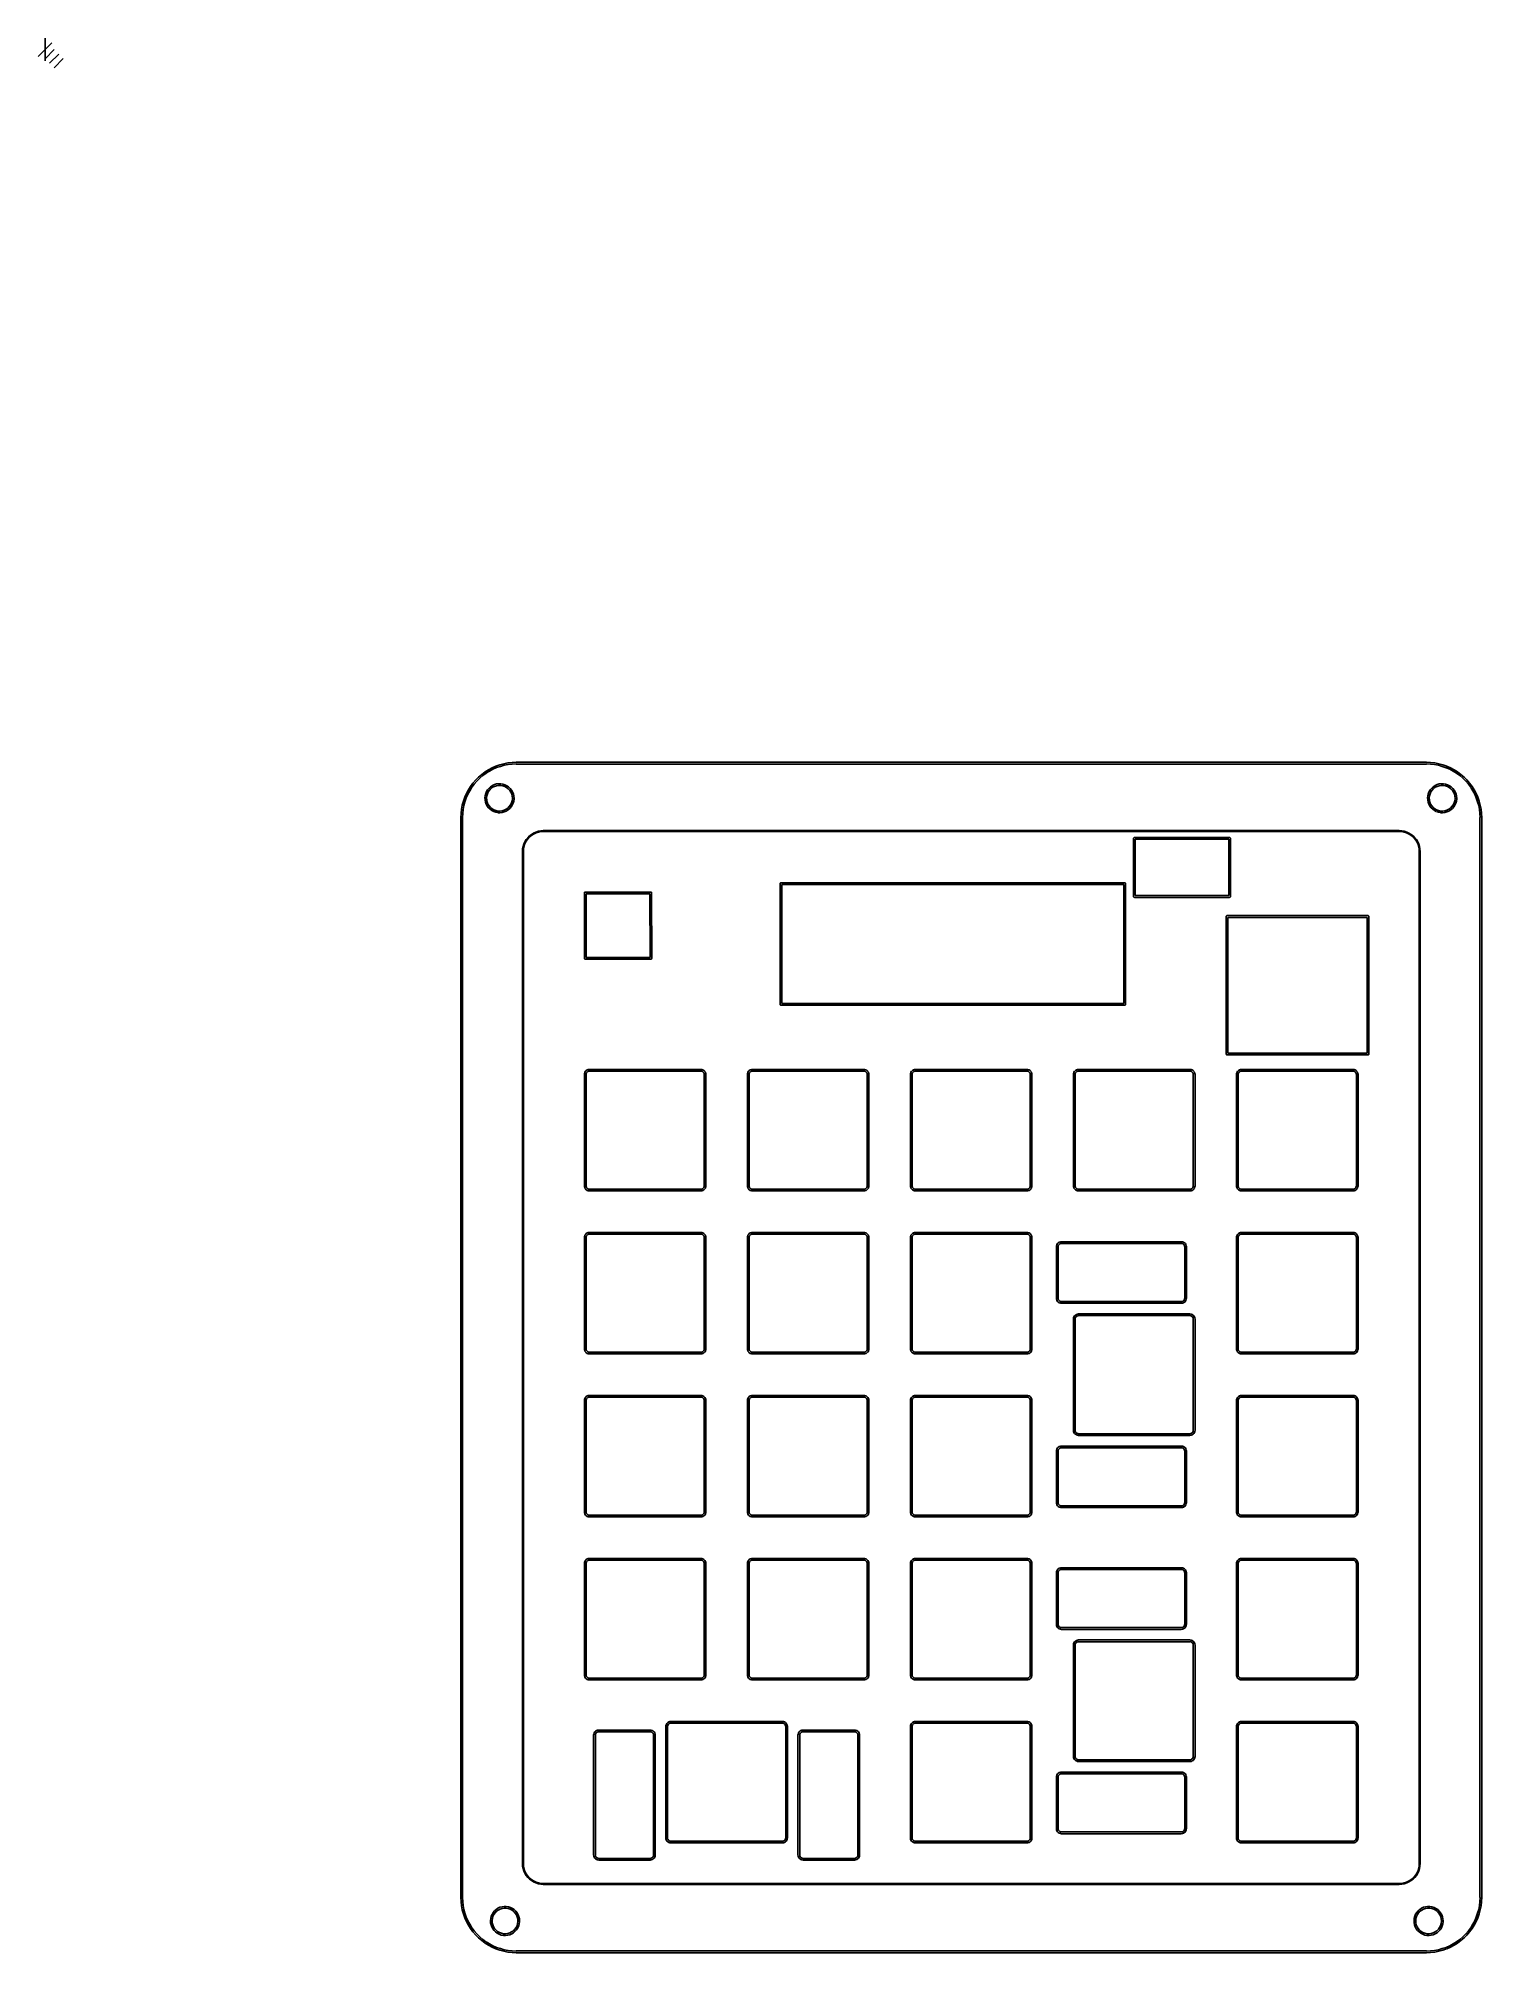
# Model space of a CAD drawing. Extents: x -1 to 168, y 75 to 298.
import ezdxf

# ---------------------------------------------------------------- set-up
doc = ezdxf.new("R2010")
doc.units = 0

msp = doc.modelspace()

# ---------------------------------------------------------------- linework, layer by layer
at = {"layer": 'BLACK'}
for p, q in [((51.0158, 212.312), (51.403679, 212.59775)), ((51.4036, 212.597), (51.812645, 212.853646)), ((51.9106, 212.685), (51.514784, 212.436292)), ((51.8127, 212.854), (52.238679, 213.078896)), ((52.3236, 212.904), (51.910586, 212.684396)), ((52.2387, 213.079), (52.680818, 213.272146)), ((52.7528, 213.092), (52.323646, 212.904146)), ((52.6808, 213.272), (53.136677, 213.433396)), ((53.1936, 213.246), (52.752805, 213.092542)), ((53.1367, 213.434), (53.601837, 213.558354)), ((53.6457, 213.367), (53.193528, 213.245292)), ((53.6018, 213.558), (54.075668, 213.647958)), ((54.1056, 213.455), (53.645755, 213.367688)), ((54.0757, 213.648), (54.555654, 213.700917)), ((54.5696, 213.505), (54.105521, 213.454729)), ((54.5556, 213.701), (55.03767, 213.719521)), ((55.0258, 213.524), (54.569659, 213.505479)), ((55.0377, 213.518), (55.025794, 213.523292)), ((55.0377, 213.719), (55.0377, 213.719)), ((55.0377, 213.719), (161.4, 213.719)), ((161.4, 213.518), (55.0377, 213.518)), ((161.411, 213.524), (161.399094, 213.518708)), ((161.4, 213.719), (161.88207, 213.700479)), ((161.868, 213.505), (161.411859, 213.523521)), ((162.332, 213.452), (161.867921, 213.504917)), ((161.882, 213.701), (162.361954, 213.648083)), ((162.792, 213.367), (162.332155, 213.451667)), ((162.362, 213.648), (162.835868, 213.558042)), ((163.244, 213.246), (162.791828, 213.367708)), ((162.835, 213.558), (163.300137, 213.433646)), ((163.684, 213.09), (163.243205, 213.246104)), ((163.301, 213.434), (163.756877, 213.272604)), ((164.114, 212.904), (163.684846, 213.089208)), ((163.756, 213.272), (164.198118, 213.078854)), ((164.527, 212.685), (164.113986, 212.904604)), ((164.199, 213.079), (164.624979, 212.854104)), ((164.922, 212.436), (164.526184, 212.684708)), ((164.625, 212.854), (165.034045, 212.597354)), ((165.034, 212.597), (165.421879, 212.31125)), ((49.2261, 210.068), (49.451525, 210.493979)), ((49.6206, 210.396), (49.402584, 209.983251)), ((49.4516, 210.494), (49.708775, 210.901458)), ((49.8696, 210.793), (49.620627, 210.396126)), ((49.7087, 210.901), (49.994714, 211.289937)), ((50.1477, 211.169), (49.869623, 210.793292)), ((49.9947, 211.29), (50.309554, 211.655125)), ((50.4527, 211.523), (50.147636, 211.168459)), ((50.3096, 211.656), (50.650647, 211.997312)), ((50.7837, 211.854), (50.452707, 211.523271)), ((50.6506, 211.997), (51.015725, 212.311854)), ((51.1377, 212.158), (50.783688, 211.85373)), ((51.5148, 212.436), (51.137769, 212.158188)), ((51.477, 210.061), (51.574102, 210.293833)), ((51.5741, 210.294), (51.705069, 210.508312)), ((51.7051, 210.508), (51.866231, 210.701146)), ((51.9191, 210.468), (51.780194, 210.264271)), ((51.8662, 210.701), (52.054054, 210.870333)), ((52.09, 210.645), (51.919079, 210.467729)), ((52.0541, 210.87), (52.265237, 211.007583)), ((52.2872, 210.794), (52.090086, 210.645834)), ((52.2652, 211.008), (52.494064, 211.113833)), ((52.5062, 210.907), (52.287125, 210.793229)), ((52.4941, 211.114), (52.736193, 211.185437)), ((52.7401, 210.984), (52.506209, 210.907271)), ((52.7362, 211.185), (52.985173, 211.21675)), ((52.9841, 211.024), (52.740154, 210.984313)), ((53.2312, 211.018), (52.984079, 211.023292)), ((52.9851, 211.217), (53.236983, 211.214354)), ((53.473, 210.976), (53.231171, 211.018333)), ((53.237, 211.214), (53.485973, 211.174312)), ((53.7061, 210.894), (53.473002, 210.976021)), ((53.486, 211.175), (53.726241, 211.098271)), ((53.922, 210.775), (53.7061, 210.894062)), ((53.7262, 211.098), (53.952154, 210.986875)), ((54.1162, 210.622), (53.921996, 210.775458)), ((53.9522, 210.987), (54.159104, 210.841479)), ((54.2821, 210.439), (54.116206, 210.621562)), ((54.1591, 210.841), (54.342191, 210.669021)), ((54.4152, 210.233), (54.282115, 210.439375)), ((54.3422, 210.669), (54.498039, 210.470563)), ((54.498, 210.471), (54.623148, 210.254042)), ((161.614, 210.061), (161.711102, 210.293833)), ((161.712, 210.293), (161.842969, 210.507312)), ((161.843, 210.508), (162.004131, 210.701146)), ((162.057, 210.468), (161.918094, 210.264271)), ((162.004, 210.701), (162.191854, 210.870333)), ((162.228, 210.645), (162.057079, 210.467729)), ((162.192, 210.87), (162.403137, 211.007583)), ((162.425, 210.793), (162.227886, 210.644834)), ((162.403, 211.008), (162.631864, 211.113833)), ((162.644, 210.907), (162.424925, 210.793229)), ((162.632, 211.114), (162.874093, 211.185437)), ((162.878, 210.984), (162.644109, 210.907271)), ((162.874, 211.185), (163.122973, 211.21675)), ((163.122, 211.024), (162.878054, 210.984313)), ((163.369, 211.018), (163.121879, 211.023292)), ((163.123, 211.217), (163.374883, 211.214354)), ((163.61, 210.976), (163.368171, 211.018333)), ((163.374, 211.214), (163.622973, 211.174312)), ((163.844, 210.894), (163.610902, 210.976021)), ((163.623, 211.174), (163.863241, 211.097271)), ((164.059, 210.775), (163.8431, 210.894062)), ((163.864, 211.098), (164.089954, 210.986875)), ((164.254, 210.622), (164.059796, 210.775458)), ((164.09, 210.987), (164.296904, 210.841479)), ((164.42, 210.439), (164.254106, 210.621562)), ((164.297, 210.841), (164.480091, 210.669021)), ((164.553, 210.233), (164.419915, 210.439375)), ((164.48, 210.669), (164.635839, 210.470563)), ((164.635, 210.471), (164.760148, 210.254042)), ((165.299, 212.158), (164.921969, 212.435812)), ((165.653, 211.854), (165.298988, 212.15827)), ((165.421, 212.312), (165.786125, 211.997146)), ((165.984, 211.523), (165.653007, 211.853729)), ((165.787, 211.997), (166.128047, 211.655688)), ((166.29, 211.169), (165.984936, 211.523541)), ((166.128, 211.656), (166.442854, 211.290875)), ((166.568, 210.793), (166.289923, 211.168708)), ((166.442, 211.29), (166.728014, 210.901063)), ((166.817, 210.396), (166.568027, 210.792874)), ((166.728, 210.901), (166.98491, 210.493542)), ((167.035, 209.983), (166.816984, 210.395749)), ((166.985, 210.494), (167.21016, 210.068021)), ((48.6054, 207.75), (48.659375, 208.228895)), ((48.6594, 208.229), (48.749094, 208.705249)), ((48.7491, 208.705), (48.873983, 209.170666)), ((48.8528, 208.2), (48.800677, 207.73698)), ((48.9399, 208.66), (48.852852, 208.199626)), ((48.874, 209.171), (49.033279, 209.626083)), ((49.0608, 209.113), (48.939886, 208.660563)), ((49.0332, 209.626), (49.226081, 210.067854)), ((49.2153, 209.555), (49.060784, 209.113146)), ((49.4026, 209.983), (49.215275, 209.554376)), ((51.4021, 209.315), (51.390194, 209.558416)), ((51.3902, 209.566), (51.415071, 209.817354)), ((51.3902, 209.558), (51.3902, 209.566)), ((51.4511, 209.066), (51.402152, 209.314708)), ((51.4151, 209.817), (51.477012, 210.060416)), ((51.536, 208.83), (51.451069, 209.065479)), ((51.6551, 208.608), (51.536038, 208.83025)), ((51.5842, 209.558), (51.599281, 209.311938)), ((51.6112, 209.804), (51.584212, 209.557938)), ((51.5992, 209.312), (51.653175, 209.071229)), ((51.6762, 210.04), (51.611113, 209.804521)), ((51.6532, 209.071), (51.746069, 208.843459)), ((51.8061, 208.407), (51.655023, 208.608083)), ((51.7802, 210.264), (51.676219, 210.039104)), ((51.7461, 208.844), (51.874158, 208.632334)), ((51.985, 208.227), (51.806142, 208.406916)), ((51.8741, 208.632), (52.036025, 208.446792)), ((52.1882, 208.079), (51.985, 208.227166)), ((52.0361, 208.447), (52.226071, 208.28825)), ((52.411, 207.963), (52.188221, 208.079417)), ((52.226, 208.288), (52.438989, 208.163646)), ((52.439, 208.164), (52.669187, 208.076688)), ((52.6692, 208.076), (52.911029, 208.025729)), ((53.4021, 208.05), (53.638108, 208.118792)), ((53.6381, 208.119), (53.860085, 208.227479)), ((53.8601, 208.227), (54.061183, 208.372521)), ((54.0882, 208.145), (53.874152, 208.012708)), ((54.0612, 208.373), (54.235031, 208.544979)), ((54.2811, 208.309), (54.088219, 208.144959)), ((54.235, 208.545), (54.379198, 208.746083)), ((54.4472, 208.497), (54.281042, 208.309146)), ((54.3792, 208.746), (54.488208, 208.96825)), ((54.5142, 210.005), (54.415246, 210.232541)), ((54.5832, 208.709), (54.447204, 208.497334)), ((54.4882, 208.968), (54.560167, 209.203479)), ((54.5742, 209.767), (54.51414, 210.005125)), ((54.5602, 209.203), (54.592215, 209.446416)), ((54.5941, 209.521), (54.574256, 209.767062)), ((54.6861, 208.939), (54.583177, 208.708813)), ((54.5922, 209.447), (54.594052, 209.521083)), ((54.6232, 210.254), (54.715275, 210.018521)), ((54.7552, 209.182), (54.686144, 208.938584)), ((54.7152, 210.018), (54.769969, 209.771938)), ((54.7872, 209.431), (54.755185, 209.182292)), ((54.77, 209.772), (54.78905, 209.520646)), ((54.7891, 209.521), (54.787248, 209.431042)), ((161.528, 209.566), (161.552871, 209.817354)), ((161.528, 209.558), (161.528, 209.566)), ((161.54, 209.314), (161.528094, 209.557416)), ((161.589, 209.066), (161.540052, 209.314708)), ((161.553, 209.817), (161.614912, 210.060416)), ((161.673, 208.83), (161.588069, 209.065479)), ((161.793, 208.608), (161.673938, 208.83025)), ((161.722, 209.558), (161.737081, 209.311938)), ((161.749, 209.804), (161.722013, 209.557938)), ((161.737, 209.312), (161.790975, 209.071229)), ((161.814, 210.039), (161.748913, 209.803521)), ((161.791, 209.071), (161.883869, 208.843459)), ((161.944, 208.407), (161.792923, 208.608083)), ((161.918, 210.264), (161.814019, 210.039104)), ((161.884, 208.844), (162.012058, 208.632334)), ((162.122, 208.227), (161.943142, 208.406916)), ((162.012, 208.632), (162.173925, 208.446792)), ((162.326, 208.079), (162.1228, 208.227166)), ((162.174, 208.447), (162.363971, 208.28825)), ((162.548, 207.962), (162.325221, 208.078417)), ((162.364, 208.288), (162.576989, 208.163646)), ((162.577, 208.164), (162.807187, 208.076688)), ((162.807, 208.076), (163.048829, 208.025729)), ((163.54, 208.05), (163.776008, 208.118792)), ((163.776, 208.119), (163.997985, 208.227479)), ((163.998, 208.227), (164.199083, 208.372521)), ((164.226, 208.145), (164.011952, 208.012708)), ((164.199, 208.373), (164.372831, 208.544979)), ((164.419, 208.309), (164.226119, 208.144959)), ((164.372, 208.545), (164.516198, 208.746083)), ((164.585, 208.497), (164.418842, 208.309146)), ((164.517, 208.746), (164.626008, 208.96825)), ((164.652, 210.005), (164.553046, 210.232541)), ((164.721, 208.709), (164.585004, 208.497334)), ((164.626, 208.968), (164.697967, 209.203479)), ((164.712, 209.767), (164.65194, 210.005125)), ((164.698, 209.203), (164.730015, 209.446416)), ((164.732, 209.521), (164.712156, 209.767062)), ((164.824, 208.939), (164.721077, 208.708813)), ((164.73, 209.447), (164.731852, 209.521083)), ((164.761, 210.254), (164.853075, 210.018521)), ((164.893, 209.182), (164.823944, 208.938584)), ((164.853, 210.018), (164.907769, 209.771938)), ((164.925, 209.431), (164.892986, 209.182292)), ((164.907, 209.772), (164.92605, 209.520646)), ((164.927, 209.521), (164.925148, 209.431042)), ((167.221, 209.555), (167.034204, 209.983624)), ((167.211, 210.068), (167.403881, 209.626146)), ((167.376, 209.113), (167.220954, 209.554854)), ((167.498, 208.66), (167.376821, 209.112437)), ((167.403, 209.626), (167.563073, 209.170917)), ((167.584, 208.2), (167.497217, 208.660374)), ((167.564, 209.171), (167.688089, 208.705334)), ((167.637, 207.737), (167.584877, 208.20002)), ((167.688, 208.705), (167.777958, 208.228751)), ((167.778, 208.229), (167.831975, 207.750105)), ((48.5874, 207.269), (48.605392, 207.750541)), ((48.5874, 81.0627), (48.5874, 207.269)), ((48.7835, 207.282), (48.787469, 207.268771)), ((48.8007, 207.737), (48.783502, 207.281917)), ((48.7875, 207.269), (48.7875, 81.0627)), ((52.6491, 207.878), (52.410975, 207.962667)), ((52.897, 207.833), (52.649086, 207.877979)), ((53.1481, 207.822), (52.897011, 207.832583)), ((52.911, 208.026), (53.157062, 208.018063)), ((53.3992, 207.849), (53.148111, 207.822542)), ((53.1571, 208.018), (53.402104, 208.04975)), ((53.6421, 207.915), (53.399213, 207.848854)), ((53.8741, 208.013), (53.642061, 207.915104)), ((162.787, 207.878), (162.548875, 207.962667)), ((163.034, 207.833), (162.786086, 207.877979)), ((163.286, 207.822), (163.034911, 207.832583)), ((163.049, 208.026), (163.295062, 208.018063)), ((163.537, 207.849), (163.285911, 207.822542)), ((163.295, 208.018), (163.540004, 208.04975)), ((163.78, 207.915), (163.537113, 207.848854)), ((164.012, 208.013), (163.779961, 207.915104)), ((167.653, 207.282), (167.636067, 207.737083)), ((167.65, 207.269), (167.653969, 207.282229)), ((167.65, 81.0627), (167.65, 207.269)), ((167.832, 207.75), (167.849992, 207.268459)), ((167.85, 207.269), (167.85, 207.269)), ((167.85, 207.269), (167.85, 81.0627)), ((55.7806, 203.3), (55.798592, 203.593687)), ((55.7986, 203.594), (55.851517, 203.882395)), ((55.8516, 203.882), (55.939706, 204.162458)), ((55.8936, 203.58), (55.877725, 203.30748)), ((55.9447, 203.858), (55.893635, 203.580188)), ((55.9397, 204.163), (56.059821, 204.430229)), ((56.0286, 204.128), (55.944727, 203.858125)), ((56.1447, 204.385), (56.028548, 204.128354)), ((56.0598, 204.43), (56.211671, 204.681354)), ((56.2908, 204.626), (56.14475, 204.385229)), ((56.2117, 204.681), (56.392675, 204.911187)), ((56.4646, 204.848), (56.290769, 204.62575)), ((56.3926, 204.911), (56.600562, 205.120021)), ((56.6636, 205.049), (56.464634, 204.847917)), ((56.6006, 205.12), (56.831581, 205.299916)), ((56.8858, 205.221), (56.66355, 205.049021)), ((56.8316, 205.3), (57.082689, 205.453458)), ((57.1266, 205.369), (56.885829, 205.220834)), ((57.0827, 205.454), (57.350723, 205.573062)), ((57.3845, 205.483), (57.126532, 205.369229)), ((57.3507, 205.573), (57.630629, 205.660312)), ((57.6536, 205.568), (57.384519, 205.483333)), ((57.6306, 205.66), (57.919789, 205.712917)), ((57.9306, 205.618), (57.653582, 205.567729)), ((57.9198, 205.713), (58.212693, 205.731521)), ((58.2037, 205.636), (57.93065, 205.617479)), ((58.2127, 205.631), (58.203704, 205.636292)), ((58.2127, 205.732), (158.225, 205.732)), ((158.225, 205.631), (58.2127, 205.631)), ((127.169, 204.819), (127.174027, 204.832229)), ((127.169, 198.035), (127.169, 204.819)), ((127.174, 204.848), (127.182996, 204.861229)), ((127.174, 204.832), (127.174, 204.848)), ((127.183, 204.861), (127.188027, 204.876875)), ((127.188, 204.877), (127.200965, 204.884937)), ((127.201, 204.885), (127.209996, 204.898229)), ((127.21, 204.898), (127.225081, 204.903292)), ((127.225, 204.903), (127.237965, 204.913583)), ((127.238, 204.914), (127.254, 204.914)), ((127.254, 204.914), (127.269081, 204.916646)), ((127.269, 204.917), (138.394, 204.917)), ((138.293, 204.718), (127.369, 204.718)), ((127.369, 204.718), (127.369, 198.135)), ((138.293, 198.135), (138.293, 204.718)), ((138.394, 204.917), (138.409081, 204.914354)), ((138.409, 204.914), (138.424, 204.914)), ((138.424, 204.914), (138.437229, 204.903417)), ((138.438, 204.903), (138.452817, 204.897708)), ((138.453, 204.898), (138.461996, 204.884771)), ((138.462, 204.885), (138.474965, 204.877063)), ((138.474, 204.877), (138.479027, 204.861125)), ((138.48, 204.861), (138.488996, 204.847771)), ((138.488, 204.848), (138.488, 204.832)), ((138.488, 204.832), (138.493027, 204.818771)), ((138.494, 204.819), (138.494, 198.035)), ((158.225, 205.732), (158.517893, 205.713479)), ((158.234, 205.636), (158.225004, 205.630708)), ((158.507, 205.618), (158.23395, 205.636521)), ((158.784, 205.568), (158.506982, 205.618271)), ((158.517, 205.713), (158.806189, 205.660083)), ((159.053, 205.483), (158.783919, 205.567667)), ((158.807, 205.66), (159.086929, 205.572688)), ((159.311, 205.369), (159.053032, 205.482771)), ((159.087, 205.573), (159.355023, 205.453938)), ((159.551, 205.221), (159.310229, 205.369166)), ((159.355, 205.454), (159.606089, 205.300542)), ((159.774, 205.049), (159.55175, 205.220979)), ((159.606, 205.3), (159.836981, 205.120084)), ((159.973, 204.848), (159.774034, 205.049083)), ((159.837, 205.12), (160.044962, 204.910979)), ((160.146, 204.626), (159.972169, 204.84825)), ((160.045, 204.911), (160.225975, 204.680813)), ((160.293, 204.385), (160.14695, 204.625771)), ((160.226, 204.681), (160.377871, 204.429646)), ((160.409, 204.128), (160.292848, 204.384646)), ((160.377, 204.43), (160.497121, 204.162771)), ((160.493, 203.858), (160.409127, 204.127875)), ((160.544, 203.58), (160.492936, 203.857812)), ((160.498, 204.163), (160.586106, 203.882542)), ((160.559, 203.308), (160.543125, 203.58052)), ((160.586, 203.882), (160.638917, 203.593605)), ((160.639, 203.594), (160.656992, 203.300313)), ((55.7806, 85.0314), (55.7806, 203.3)), ((55.8777, 203.308), (55.88061, 203.300063)), ((55.8807, 203.3), (55.8807, 85.0314)), ((160.556, 203.3), (160.559969, 203.307937)), ((160.556, 85.0314), (160.556, 203.3)), ((160.657, 203.3), (160.657, 85.0314)), ((85.8778, 199.551), (85.882562, 199.566875)), ((85.8778, 185.422), (85.8778, 199.551)), ((85.8825, 199.583), (85.891496, 199.593583)), ((85.8825, 199.567), (85.8825, 199.583)), ((85.8915, 199.593), (85.896527, 199.608875)), ((85.8965, 199.609), (85.909729, 199.619583)), ((85.9098, 199.62), (85.918796, 199.630583)), ((85.9188, 199.63), (85.933617, 199.635292)), ((85.9336, 199.636), (85.946565, 199.646583)), ((85.9465, 199.646), (85.9627, 199.646)), ((85.9627, 199.646), (85.977781, 199.651292)), ((85.9778, 199.651), (126.117, 199.651)), ((86.0775, 199.45), (86.0775, 185.523)), ((126.033, 199.45), (86.0775, 199.45)), ((126.033, 185.523), (126.033, 199.45)), ((126.117, 199.651), (126.132081, 199.645708)), ((126.132, 199.646), (126.164, 199.646)), ((126.164, 199.646), (126.214006, 199.608958)), ((126.214, 199.609), (126.232785, 199.550792)), ((126.232, 199.551), (126.232, 185.422)), ((63.0088, 198.458), (63.012769, 198.473875)), ((63.0088, 190.822), (63.0088, 198.458)), ((63.0128, 198.49), (63.02259, 198.503229)), ((63.0128, 198.474), (63.0128, 198.49)), ((63.0225, 198.503), (63.027527, 198.516229)), ((63.0276, 198.516), (63.040829, 198.526583)), ((63.0408, 198.527), (63.049796, 198.540229)), ((63.0498, 198.54), (63.064617, 198.545292)), ((63.0646, 198.545), (63.077565, 198.552937)), ((63.0776, 198.553), (63.0937, 198.553)), ((63.0937, 198.553), (63.108781, 198.558292)), ((63.1088, 198.559), (70.7695, 198.559)), ((63.2085, 198.358), (63.2085, 190.907)), ((70.6698, 198.358), (63.2085, 198.358)), ((70.6788, 190.907), (70.669804, 198.35766)), ((70.7695, 198.559), (70.784581, 198.553708)), ((70.7846, 198.553), (70.8008, 198.553)), ((70.8008, 198.553), (70.813765, 198.545063)), ((70.8137, 198.545), (70.828517, 198.539708)), ((70.8285, 198.54), (70.837496, 198.526771)), ((70.8375, 198.527), (70.850729, 198.516417)), ((70.8508, 198.516), (70.855827, 198.502771)), ((70.8558, 198.503), (70.864796, 198.489771)), ((70.8648, 198.49), (70.8648, 198.474)), ((70.8648, 198.474), (70.869562, 198.458125)), ((70.8695, 198.458), (70.878496, 190.80626)), ((127.174, 198.022), (127.168973, 198.035229)), ((127.174, 198.006), (127.174, 198.022)), ((127.183, 197.992), (127.174004, 198.005229)), ((127.188, 197.977), (127.182973, 197.992875)), ((127.201, 197.969), (127.188035, 197.976937)), ((127.21, 197.955), (127.201004, 197.968229)), ((127.225, 197.95), (127.209919, 197.955292)), ((127.238, 197.94), (127.225035, 197.950583)), ((127.254, 197.94), (127.238, 197.94)), ((127.269, 197.937), (127.253919, 197.939646)), ((138.394, 197.937), (127.269, 197.937)), ((127.369, 198.135), (138.293, 198.135)), ((138.409, 197.94), (138.393919, 197.937354)), ((138.424, 197.94), (138.409, 197.94)), ((138.438, 197.95), (138.424771, 197.939417)), ((138.453, 197.955), (138.438183, 197.949708)), ((138.462, 197.969), (138.453004, 197.955771)), ((138.474, 197.977), (138.461035, 197.969063)), ((138.48, 197.992), (138.474973, 197.976125)), ((138.488, 198.006), (138.479004, 197.992771)), ((138.488, 198.022), (138.488, 198.006)), ((138.494, 198.035), (138.488973, 198.021771)), ((137.989, 195.699), (137.993762, 195.714875)), ((137.989, 179.62), (137.989, 195.699)), ((137.993, 195.73), (138.003054, 195.743229)), ((137.993, 195.714), (137.993, 195.73)), ((138.004, 195.744), (138.007969, 195.757229)), ((138.007, 195.757), (138.019965, 195.767583)), ((138.02, 195.767), (138.030054, 195.780229)), ((138.031, 195.781), (138.046081, 195.786292)), ((138.046, 195.786), (138.057906, 195.793937)), ((138.057, 195.794), (138.074, 195.794)), ((138.074, 195.794), (138.088817, 195.799292)), ((138.088, 195.799), (154.574, 195.799)), ((138.188, 195.598), (138.188, 179.72)), ((154.474, 195.598), (138.188, 195.598)), ((154.474, 179.72), (154.474, 195.598)), ((154.574, 195.799), (154.589081, 195.793708)), ((154.589, 195.794), (154.605, 195.794)), ((154.605, 195.794), (154.617965, 195.786063)), ((154.617, 195.786), (154.632081, 195.780708)), ((154.633, 195.781), (154.641996, 195.767771)), ((154.642, 195.767), (154.654965, 195.756417)), ((154.655, 195.757), (154.660027, 195.743771)), ((154.66, 195.744), (154.668996, 195.730771)), ((154.669, 195.73), (154.669, 195.714)), ((154.669, 195.714), (154.674027, 195.698125)), ((154.674, 195.699), (154.674, 179.62)), ((63.0128, 190.806), (63.008831, 190.821875)), ((63.0498, 190.724), (63.012758, 190.774271)), ((63.0128, 190.775), (63.0128, 190.806)), ((63.1088, 190.706), (63.049798, 190.724521)), ((70.7785, 190.706), (63.1088, 190.706)), ((63.2085, 190.907), (70.6788, 190.907)), ((70.7947, 190.711), (70.77856, 190.705708)), ((70.8098, 190.711), (70.7947, 190.711)), ((70.8227, 190.722), (70.809735, 190.711417)), ((70.8375, 190.724), (70.822683, 190.721354)), ((70.8476, 190.738), (70.837546, 190.724771)), ((70.8598, 190.748), (70.847629, 190.737417)), ((70.8648, 190.761), (70.859773, 190.747771)), ((70.8746, 190.775), (70.86481, 190.761771)), ((70.8785, 190.806), (70.874531, 190.790125)), ((70.8746, 190.791), (70.8746, 190.775)), ((85.8965, 185.364), (85.877715, 185.422208)), ((85.9465, 185.327), (85.896494, 185.364042)), ((85.9786, 185.327), (85.9465, 185.327)), ((85.9936, 185.322), (85.978519, 185.327292)), ((126.132, 185.322), (85.9936, 185.322)), ((86.0775, 185.523), (126.033, 185.523)), ((126.148, 185.327), (126.132919, 185.321708)), ((126.164, 185.327), (126.148, 185.327)), ((126.176, 185.335), (126.164094, 185.327063)), ((126.191, 185.34), (126.175919, 185.334708)), ((126.2, 185.353), (126.19021, 185.339771)), ((126.214, 185.364), (126.200771, 185.353417)), ((126.218, 185.377), (126.214031, 185.363771)), ((126.228, 185.39), (126.217946, 185.376771)), ((126.232, 185.422), (126.227238, 185.406125)), ((126.228, 185.406), (126.228, 185.39)), ((137.993, 179.607), (137.988238, 179.620229)), ((137.993, 179.591), (137.993, 179.607)), ((138.004, 179.578), (137.993946, 179.591229)), ((138.007, 179.562), (138.003031, 179.577875)), ((138.02, 179.554), (138.007035, 179.561937)), ((138.031, 179.54), (138.020946, 179.553229)), ((138.046, 179.535), (138.030919, 179.540292)), ((138.057, 179.525), (138.045094, 179.535583)), ((138.074, 179.525), (138.057, 179.525)), ((138.088, 179.522), (138.073183, 179.524646)), ((154.574, 179.522), (138.088, 179.522)), ((138.188, 179.72), (154.474, 179.72)), ((154.589, 179.525), (154.573919, 179.522354)), ((154.605, 179.525), (154.589, 179.525)), ((154.617, 179.535), (154.604035, 179.524417)), ((154.633, 179.54), (154.617919, 179.534708)), ((154.642, 179.554), (154.633004, 179.540771)), ((154.655, 179.562), (154.642035, 179.554063)), ((154.66, 179.578), (154.654973, 179.562125)), ((154.669, 179.591), (154.660004, 179.577771)), ((154.674, 179.62), (154.668973, 179.606771)), ((154.669, 179.607), (154.669, 179.591)), ((63.0038, 177.233), (63.018617, 177.365292)), ((63.0038, 164.234), (63.0038, 177.233)), ((63.0186, 177.366), (63.062785, 177.493)), ((63.0628, 177.493), (63.134767, 177.606771)), ((63.1347, 177.606), (63.229685, 177.70125)), ((63.2136, 177.336), (63.201694, 177.24075)), ((63.2017, 177.241), (63.203817, 177.233063)), ((63.2038, 177.233), (63.2038, 164.234)), ((63.2546, 177.434), (63.21359, 177.336104)), ((63.2297, 177.702), (63.343735, 177.773437)), ((63.3186, 177.519), (63.254571, 177.434333)), ((63.4017, 177.583), (63.318621, 177.5195)), ((63.3437, 177.773), (63.469642, 177.817979)), ((63.4996, 177.622), (63.401704, 177.582313)), ((63.4697, 177.818), (63.603579, 177.833875)), ((63.5956, 177.635), (63.499556, 177.621771)), ((63.6036, 177.633), (63.595663, 177.635646)), ((63.6036, 177.834), (76.6036, 177.834)), ((76.6036, 177.633), (63.6036, 177.633)), ((76.6115, 177.635), (76.603563, 177.632354)), ((76.6036, 177.834), (76.737744, 177.818125)), ((76.7076, 177.622), (76.611556, 177.635229)), ((76.8057, 177.583), (76.70754, 177.622687)), ((76.7377, 177.818), (76.863642, 177.773021)), ((76.8885, 177.519), (76.805685, 177.5825)), ((76.8637, 177.773), (76.977735, 177.701563)), ((76.9526, 177.434), (76.888571, 177.518667)), ((76.9936, 177.336), (76.95259, 177.433896)), ((76.9777, 177.702), (77.072685, 177.60675)), ((77.0058, 177.241), (76.993629, 177.33625)), ((77.0036, 177.233), (77.005717, 177.240937)), ((77.0036, 164.234), (77.0036, 177.233)), ((77.0727, 177.606), (77.144667, 177.492229)), ((77.1447, 177.493), (77.188621, 177.366)), ((77.1886, 177.366), (77.203681, 177.233708)), ((77.2037, 177.233), (77.2037, 164.234)), ((82.0537, 177.233), (82.068517, 177.365292)), ((82.0537, 164.234), (82.0537, 177.233)), ((82.0686, 177.366), (82.112785, 177.493)), ((82.1127, 177.493), (82.184667, 177.606771)), ((82.1847, 177.606), (82.279685, 177.70125)), ((82.2516, 177.241), (82.253717, 177.233063)), ((82.2636, 177.336), (82.251694, 177.24075)), ((82.2538, 177.233), (82.2538, 164.234)), ((82.3046, 177.434), (82.26359, 177.336104)), ((82.2797, 177.702), (82.393735, 177.773437)), ((82.3686, 177.519), (82.304571, 177.434333)), ((82.4517, 177.583), (82.368621, 177.5195)), ((82.3937, 177.773), (82.519642, 177.817979)), ((82.5496, 177.622), (82.451704, 177.582313)), ((82.5197, 177.818), (82.653579, 177.833875)), ((82.6456, 177.635), (82.549556, 177.621771)), ((82.6535, 177.633), (82.645563, 177.635646)), ((82.6535, 177.834), (95.6536, 177.834)), ((95.6536, 177.633), (82.6535, 177.633)), ((95.6615, 177.635), (95.653563, 177.632354)), ((95.6536, 177.834), (95.787744, 177.818125)), ((95.7575, 177.622), (95.661456, 177.635229)), ((95.8557, 177.583), (95.75754, 177.622687)), ((95.7877, 177.818), (95.913642, 177.773021)), ((95.9385, 177.519), (95.855686, 177.5825)), ((95.9137, 177.773), (96.027735, 177.701563)), ((96.0026, 177.434), (95.938571, 177.518667)), ((96.0436, 177.336), (96.00259, 177.433896)), ((96.0277, 177.702), (96.122685, 177.60675)), ((96.0557, 177.241), (96.043529, 177.33625)), ((96.0536, 177.233), (96.055717, 177.240937)), ((96.0536, 164.234), (96.0536, 177.233)), ((96.1227, 177.606), (96.194667, 177.492229)), ((96.1946, 177.493), (96.238521, 177.366)), ((96.2386, 177.366), (96.253681, 177.233708)), ((96.2536, 177.233), (96.2536, 164.234)), ((101.104, 177.233), (101.118817, 177.365292)), ((101.104, 164.234), (101.104, 177.233)), ((101.119, 177.366), (101.163185, 177.493)), ((101.163, 177.493), (101.234967, 177.606771)), ((101.235, 177.606), (101.329985, 177.70125)), ((101.302, 177.241), (101.304117, 177.233063)), ((101.314, 177.336), (101.302094, 177.24075)), ((101.304, 177.233), (101.304, 164.234)), ((101.355, 177.434), (101.31399, 177.336104)), ((101.33, 177.702), (101.444035, 177.773437)), ((101.419, 177.519), (101.354971, 177.434333)), ((101.502, 177.583), (101.418921, 177.5195)), ((101.444, 177.773), (101.569942, 177.817979)), ((101.6, 177.622), (101.502104, 177.582313)), ((101.57, 177.818), (101.703879, 177.833875)), ((101.696, 177.635), (101.599956, 177.621771)), ((101.704, 177.633), (101.696063, 177.635646)), ((101.704, 177.834), (114.704, 177.834)), ((114.704, 177.633), (101.704, 177.633)), ((114.711, 177.635), (114.703063, 177.632354)), ((114.704, 177.834), (114.838144, 177.818125)), ((114.808, 177.622), (114.711956, 177.635229)), ((114.906, 177.583), (114.80784, 177.622687)), ((114.838, 177.818), (114.963942, 177.773021)), ((114.988, 177.519), (114.905186, 177.5825)), ((114.964, 177.773), (115.078035, 177.701563)), ((115.053, 177.434), (114.988971, 177.518667)), ((115.094, 177.336), (115.05299, 177.433896)), ((115.078, 177.702), (115.172985, 177.60675)), ((115.106, 177.241), (115.093829, 177.33625)), ((115.104, 177.233), (115.106117, 177.240937)), ((115.104, 164.234), (115.104, 177.233)), ((115.173, 177.606), (115.244967, 177.492229)), ((115.245, 177.493), (115.288921, 177.366)), ((115.289, 177.366), (115.304081, 177.233708)), ((115.304, 177.233), (115.304, 164.234)), ((120.154, 177.233), (120.168817, 177.365292)), ((120.154, 164.234), (120.154, 177.233)), ((120.169, 177.366), (120.213185, 177.493)), ((120.213, 177.493), (120.284967, 177.606771)), ((120.285, 177.606), (120.379985, 177.70125)), ((120.352, 177.241), (120.354117, 177.233063)), ((120.364, 177.336), (120.352094, 177.24075)), ((120.354, 177.233), (120.354, 164.234)), ((120.405, 177.434), (120.36399, 177.336104)), ((120.38, 177.702), (120.494035, 177.773437)), ((120.469, 177.519), (120.404971, 177.434333)), ((120.552, 177.583), (120.468921, 177.5195)), ((120.494, 177.773), (120.619942, 177.817979)), ((120.65, 177.622), (120.552104, 177.582313)), ((120.62, 177.818), (120.753879, 177.833875)), ((120.746, 177.635), (120.649956, 177.621771)), ((120.753, 177.633), (120.745063, 177.635646)), ((120.753, 177.834), (133.754, 177.834)), ((133.754, 177.633), (120.753, 177.633)), ((133.761, 177.635), (133.753063, 177.632354)), ((133.754, 177.834), (133.888144, 177.818125)), ((133.858, 177.622), (133.761956, 177.635229)), ((133.956, 177.583), (133.85784, 177.622687)), ((133.888, 177.818), (134.013942, 177.773021)), ((134.038, 177.519), (133.955185, 177.5825)), ((134.014, 177.773), (134.128035, 177.701563)), ((134.103, 177.434), (134.038971, 177.518667)), ((134.144, 177.336), (134.10299, 177.433896)), ((134.128, 177.702), (134.222985, 177.60675)), ((134.156, 177.241), (134.143829, 177.33625)), ((134.154, 177.233), (134.156117, 177.240937)), ((134.154, 164.234), (134.154, 177.233)), ((134.223, 177.606), (134.294967, 177.492229)), ((134.295, 177.493), (134.338921, 177.366)), ((134.339, 177.366), (134.354081, 177.233708)), ((134.354, 177.233), (134.354, 164.234)), ((139.204, 177.233), (139.218817, 177.365292)), ((139.204, 164.234), (139.204, 177.233)), ((139.218, 177.366), (139.262185, 177.493)), ((139.263, 177.493), (139.334967, 177.606771)), ((139.335, 177.606), (139.429985, 177.70125)), ((139.413, 177.336), (139.401094, 177.24075)), ((139.402, 177.241), (139.404117, 177.233063)), ((139.404, 177.233), (139.404, 164.234)), ((139.454, 177.434), (139.41299, 177.336104)), ((139.43, 177.702), (139.544035, 177.773437)), ((139.519, 177.519), (139.454971, 177.434333)), ((139.602, 177.583), (139.518921, 177.5195)), ((139.544, 177.773), (139.669942, 177.817979)), ((139.699, 177.622), (139.601104, 177.582313)), ((139.67, 177.818), (139.803879, 177.833875)), ((139.796, 177.635), (139.699956, 177.621771)), ((139.803, 177.633), (139.795063, 177.635646)), ((139.803, 177.834), (152.803, 177.834)), ((152.803, 177.633), (139.803, 177.633)), ((152.803, 177.834), (152.937144, 177.818125)), ((152.811, 177.635), (152.803063, 177.632354)), ((152.907, 177.622), (152.810956, 177.635229)), ((153.006, 177.583), (152.90784, 177.622687)), ((152.938, 177.818), (153.063942, 177.773021)), ((153.088, 177.519), (153.005185, 177.5825)), ((153.064, 177.773), (153.178035, 177.701563)), ((153.152, 177.434), (153.087971, 177.518667)), ((153.193, 177.336), (153.15199, 177.433896)), ((153.178, 177.702), (153.272985, 177.60675)), ((153.206, 177.241), (153.193829, 177.33625)), ((153.204, 177.233), (153.206117, 177.240937)), ((153.204, 164.234), (153.204, 177.233)), ((153.273, 177.606), (153.344967, 177.492229)), ((153.345, 177.493), (153.388921, 177.366)), ((153.388, 177.366), (153.403081, 177.233708)), ((153.404, 177.233), (153.404, 164.234)), ((63.0186, 164.099), (63.003783, 164.233937)), ((63.0628, 163.972), (63.018615, 164.099)), ((63.1347, 163.859), (63.062733, 163.972771)), ((63.2297, 163.763), (63.134715, 163.85825)), ((63.2038, 164.234), (63.201683, 164.226063)), ((63.2017, 164.226), (63.213606, 164.128104)), ((63.2136, 164.129), (63.25461, 164.031104)), ((63.3437, 163.692), (63.229665, 163.763437)), ((63.2546, 164.031), (63.318629, 163.948979)), ((63.3186, 163.949), (63.401679, 163.8855)), ((63.4697, 163.65), (63.343758, 163.692333)), ((63.4017, 163.885), (63.499596, 163.842667)), ((63.6036, 163.634), (63.469721, 163.649875)), ((63.4996, 163.843), (63.595644, 163.832417)), ((63.5956, 163.832), (63.6036, 163.832)), ((63.6036, 163.832), (76.6036, 163.832)), ((76.6036, 163.634), (63.6036, 163.634)), ((76.7377, 163.65), (76.603556, 163.634125)), ((76.6036, 163.832), (76.6115, 163.832)), ((76.6115, 163.832), (76.707544, 163.842583)), ((76.7076, 163.843), (76.80576, 163.885333)), ((76.8637, 163.692), (76.737758, 163.649667)), ((76.8057, 163.885), (76.888514, 163.9485)), ((76.9777, 163.763), (76.863665, 163.691563)), ((76.8885, 163.949), (76.952529, 164.031021)), ((76.9526, 164.031), (76.99361, 164.128896)), ((77.0727, 163.859), (76.977715, 163.76375)), ((76.9936, 164.129), (77.005771, 164.226896)), ((77.0058, 164.226), (77.003683, 164.233937)), ((77.1447, 163.972), (77.072733, 163.858229)), ((77.1886, 164.099), (77.144679, 163.972)), ((77.2037, 164.234), (77.188619, 164.099063)), ((82.0686, 164.099), (82.053783, 164.233937)), ((82.1127, 163.972), (82.068515, 164.099)), ((82.1847, 163.859), (82.112733, 163.972771)), ((82.2797, 163.763), (82.184715, 163.85825)), ((82.2516, 164.226), (82.263506, 164.128104)), ((82.2538, 164.234), (82.251683, 164.226063)), ((82.2636, 164.129), (82.30461, 164.031104)), ((82.3937, 163.692), (82.279665, 163.763437)), ((82.3046, 164.031), (82.368629, 163.948979)), ((82.3686, 163.949), (82.451679, 163.8855)), ((82.5197, 163.65), (82.393758, 163.692333)), ((82.4517, 163.885), (82.549596, 163.842667)), ((82.6535, 163.634), (82.519621, 163.649875)), ((82.5496, 163.843), (82.645644, 163.832417)), ((82.6456, 163.832), (82.6535, 163.832)), ((82.6535, 163.832), (95.6536, 163.832)), ((95.6536, 163.634), (82.6535, 163.634)), ((95.7877, 163.65), (95.653556, 163.634125)), ((95.6536, 163.832), (95.6615, 163.832)), ((95.6615, 163.832), (95.757544, 163.842583)), ((95.7575, 163.843), (95.85566, 163.885333)), ((95.9137, 163.692), (95.787758, 163.649667)), ((95.8557, 163.885), (95.938514, 163.9485)), ((96.0277, 163.763), (95.913665, 163.691563)), ((95.9385, 163.949), (96.002529, 164.031021)), ((96.0026, 164.031), (96.04361, 164.128896)), ((96.1227, 163.859), (96.027715, 163.76375)), ((96.0436, 164.129), (96.055771, 164.226896)), ((96.0557, 164.226), (96.053583, 164.233937)), ((96.1946, 163.972), (96.122633, 163.858229)), ((96.2386, 164.099), (96.194679, 163.972)), ((96.2536, 164.234), (96.238519, 164.099063)), ((101.119, 164.099), (101.104183, 164.233937)), ((101.163, 163.972), (101.118815, 164.099)), ((101.235, 163.859), (101.163033, 163.972771)), ((101.33, 163.763), (101.235015, 163.85825)), ((101.304, 164.234), (101.301883, 164.226063)), ((101.302, 164.226), (101.313906, 164.128104)), ((101.314, 164.129), (101.35501, 164.031104)), ((101.444, 163.692), (101.329965, 163.763437)), ((101.355, 164.031), (101.419029, 163.948979)), ((101.419, 163.949), (101.502079, 163.8855)), ((101.57, 163.65), (101.444058, 163.692333)), ((101.502, 163.885), (101.599896, 163.842667)), ((101.704, 163.634), (101.570121, 163.649875)), ((101.6, 163.843), (101.696044, 163.832417)), ((101.696, 163.832), (101.704, 163.832)), ((101.704, 163.832), (114.704, 163.832)), ((114.704, 163.634), (101.704, 163.634)), ((114.838, 163.65), (114.703856, 163.634125)), ((114.704, 163.832), (114.711, 163.832)), ((114.711, 163.832), (114.807044, 163.842583)), ((114.808, 163.843), (114.90616, 163.885333)), ((114.964, 163.692), (114.838058, 163.649667)), ((114.906, 163.885), (114.988815, 163.9485)), ((115.078, 163.763), (114.963965, 163.691563)), ((114.988, 163.949), (115.052029, 164.031021)), ((115.053, 164.031), (115.09401, 164.128896)), ((115.173, 163.859), (115.078015, 163.76375)), ((115.094, 164.129), (115.106171, 164.226896)), ((115.106, 164.226), (115.103883, 164.233937)), ((115.245, 163.972), (115.173033, 163.858229)), ((115.289, 164.099), (115.245079, 163.972)), ((115.304, 164.234), (115.288919, 164.099063)), ((120.169, 164.099), (120.154183, 164.233937)), ((120.213, 163.972), (120.168815, 164.099)), ((120.285, 163.859), (120.213033, 163.972771)), ((120.38, 163.763), (120.285015, 163.85825)), ((120.354, 164.234), (120.351883, 164.226063)), ((120.352, 164.226), (120.363906, 164.128104)), ((120.364, 164.129), (120.40501, 164.031104)), ((120.494, 163.692), (120.379965, 163.763437)), ((120.405, 164.031), (120.469029, 163.948979)), ((120.469, 163.949), (120.552079, 163.8855)), ((120.62, 163.65), (120.494058, 163.692333)), ((120.552, 163.885), (120.649896, 163.842667)), ((120.753, 163.634), (120.619121, 163.649875)), ((120.65, 163.843), (120.746044, 163.832417)), ((120.746, 163.832), (120.753, 163.832)), ((120.753, 163.832), (133.754, 163.832)), ((133.754, 163.634), (120.753, 163.634)), ((133.888, 163.65), (133.753856, 163.634125)), ((133.754, 163.832), (133.761, 163.832)), ((133.761, 163.832), (133.857044, 163.842583)), ((133.858, 163.843), (133.95616, 163.885333)), ((134.014, 163.692), (133.888058, 163.649667)), ((133.956, 163.885), (134.038815, 163.9485)), ((134.128, 163.763), (134.013965, 163.691563)), ((134.038, 163.949), (134.102029, 164.031021)), ((134.103, 164.031), (134.14401, 164.128896)), ((134.223, 163.859), (134.128015, 163.76375)), ((134.144, 164.129), (134.156171, 164.226896)), ((134.156, 164.226), (134.153883, 164.233937)), ((134.295, 163.972), (134.223033, 163.858229)), ((134.339, 164.099), (134.295079, 163.972)), ((134.354, 164.234), (134.338919, 164.099063)), ((139.218, 164.099), (139.203183, 164.233937)), ((139.263, 163.972), (139.218815, 164.099)), ((139.335, 163.859), (139.263033, 163.972771)), ((139.43, 163.763), (139.335015, 163.85825)), ((139.404, 164.234), (139.401883, 164.226063)), ((139.402, 164.226), (139.413906, 164.128104)), ((139.413, 164.129), (139.45401, 164.031104)), ((139.544, 163.692), (139.429965, 163.763437)), ((139.454, 164.031), (139.518029, 163.948979)), ((139.519, 163.949), (139.602079, 163.8855)), ((139.67, 163.65), (139.544058, 163.692333)), ((139.602, 163.885), (139.699896, 163.842667)), ((139.803, 163.634), (139.669121, 163.649875)), ((139.699, 163.843), (139.795044, 163.832417)), ((139.796, 163.832), (139.803, 163.832)), ((139.803, 163.832), (152.803, 163.832)), ((152.803, 163.634), (139.803, 163.634)), ((152.803, 163.832), (152.811, 163.832)), ((152.938, 163.65), (152.803856, 163.634125)), ((152.811, 163.832), (152.907044, 163.842583)), ((152.907, 163.843), (153.00516, 163.885333)), ((153.064, 163.692), (152.938058, 163.649667)), ((153.006, 163.885), (153.088815, 163.9485)), ((153.178, 163.763), (153.063965, 163.691563)), ((153.088, 163.949), (153.152029, 164.031021)), ((153.152, 164.031), (153.19301, 164.128896)), ((153.273, 163.859), (153.178015, 163.76375)), ((153.193, 164.129), (153.205171, 164.226896)), ((153.206, 164.226), (153.203883, 164.233937)), ((153.345, 163.972), (153.273033, 163.858229)), ((153.388, 164.099), (153.344079, 163.972)), ((153.404, 164.234), (153.388919, 164.099063)), ((63.0038, 158.183), (63.018617, 158.315292)), ((63.0038, 145.184), (63.0038, 158.183)), ((63.0186, 158.316), (63.062785, 158.443)), ((63.0628, 158.443), (63.134767, 158.556771)), ((63.1347, 158.556), (63.229685, 158.65125)), ((63.2136, 158.287), (63.201694, 158.19175)), ((63.2017, 158.191), (63.203817, 158.183063)), ((63.2038, 158.183), (63.2038, 145.184)), ((63.2546, 158.384), (63.21359, 158.286104)), ((63.2297, 158.652), (63.343735, 158.723437)), ((63.3186, 158.469), (63.254571, 158.384333)), ((63.4017, 158.533), (63.318621, 158.4695)), ((63.3437, 158.723), (63.469642, 158.767979)), ((63.4996, 158.572), (63.401704, 158.532313)), ((63.4697, 158.768), (63.603579, 158.783875)), ((63.5956, 158.586), (63.499556, 158.572771)), ((63.6036, 158.583), (63.595663, 158.585646)), ((63.6036, 158.784), (76.6036, 158.784)), ((76.6036, 158.583), (63.6036, 158.583)), ((76.6115, 158.586), (76.603563, 158.583354)), ((76.6036, 158.784), (76.737744, 158.768125)), ((76.7076, 158.572), (76.611556, 158.585229)), ((76.8057, 158.533), (76.70754, 158.572687)), ((76.7377, 158.768), (76.863642, 158.723021)), ((76.8885, 158.469), (76.805685, 158.5325)), ((76.8637, 158.723), (76.977735, 158.651563)), ((76.9526, 158.384), (76.888571, 158.468667)), ((76.9936, 158.287), (76.95259, 158.384896)), ((76.9777, 158.652), (77.072685, 158.55675)), ((77.0058, 158.191), (76.993629, 158.28625)), ((77.0036, 158.183), (77.005717, 158.190937)), ((77.0036, 145.184), (77.0036, 158.183)), ((77.0727, 158.556), (77.144667, 158.442229)), ((77.1447, 158.443), (77.188621, 158.316)), ((77.1886, 158.316), (77.203681, 158.183708)), ((77.2037, 158.183), (77.2037, 145.184)), ((82.0537, 158.183), (82.068517, 158.315292)), ((82.0537, 145.184), (82.0537, 158.183)), ((82.0686, 158.316), (82.112785, 158.443)), ((82.1127, 158.443), (82.184667, 158.556771)), ((82.1847, 158.556), (82.279685, 158.65125)), ((82.2516, 158.191), (82.253717, 158.183063)), ((82.2636, 158.287), (82.251694, 158.19175)), ((82.2538, 158.183), (82.2538, 145.184)), ((82.3046, 158.384), (82.26359, 158.286104)), ((82.2797, 158.652), (82.393735, 158.723437)), ((82.3686, 158.469), (82.304571, 158.384333)), ((82.4517, 158.533), (82.368621, 158.4695)), ((82.3937, 158.723), (82.519642, 158.767979)), ((82.5496, 158.572), (82.451704, 158.532313)), ((82.5197, 158.768), (82.653579, 158.783875)), ((82.6456, 158.586), (82.549556, 158.572771)), ((82.6535, 158.583), (82.645563, 158.585646)), ((82.6535, 158.784), (95.6536, 158.784)), ((95.6536, 158.583), (82.6535, 158.583)), ((95.6615, 158.586), (95.653563, 158.583354)), ((95.6536, 158.784), (95.787744, 158.768125)), ((95.7575, 158.572), (95.661456, 158.585229)), ((95.8557, 158.533), (95.75754, 158.572687)), ((95.7877, 158.768), (95.913642, 158.723021)), ((95.9385, 158.469), (95.855686, 158.5325)), ((95.9137, 158.723), (96.027735, 158.651563)), ((96.0026, 158.384), (95.938571, 158.468667)), ((96.0436, 158.287), (96.00259, 158.384896)), ((96.0277, 158.652), (96.122685, 158.55675)), ((96.0557, 158.191), (96.043529, 158.28625)), ((96.0536, 158.183), (96.055717, 158.190937)), ((96.0536, 145.184), (96.0536, 158.183)), ((96.1227, 158.556), (96.194667, 158.442229)), ((96.1946, 158.443), (96.238521, 158.316)), ((96.2386, 158.316), (96.253681, 158.183708)), ((96.2536, 158.183), (96.2536, 145.184)), ((101.104, 158.183), (101.118817, 158.315292)), ((101.104, 145.184), (101.104, 158.183)), ((101.119, 158.316), (101.163185, 158.443)), ((101.163, 158.443), (101.234967, 158.556771)), ((101.235, 158.556), (101.329985, 158.65125)), ((101.302, 158.191), (101.304117, 158.183063)), ((101.314, 158.287), (101.302094, 158.19175)), ((101.304, 158.183), (101.304, 145.184)), ((101.355, 158.384), (101.31399, 158.286104)), ((101.33, 158.652), (101.444035, 158.723437)), ((101.419, 158.469), (101.354971, 158.384333)), ((101.502, 158.533), (101.418921, 158.4695)), ((101.444, 158.723), (101.569942, 158.767979)), ((101.6, 158.572), (101.502104, 158.532313)), ((101.57, 158.768), (101.703879, 158.783875)), ((101.696, 158.586), (101.599956, 158.572771)), ((101.704, 158.583), (101.696063, 158.585646)), ((101.704, 158.784), (114.704, 158.784)), ((114.704, 158.583), (101.704, 158.583)), ((114.711, 158.586), (114.703063, 158.583354)), ((114.704, 158.784), (114.838144, 158.768125)), ((114.808, 158.572), (114.711956, 158.585229)), ((114.906, 158.533), (114.80784, 158.572687)), ((114.838, 158.768), (114.963942, 158.723021)), ((114.988, 158.469), (114.905186, 158.5325)), ((114.964, 158.723), (115.078035, 158.651563)), ((115.053, 158.384), (114.988971, 158.468667)), ((115.094, 158.287), (115.05299, 158.384896)), ((115.078, 158.652), (115.172985, 158.55675)), ((115.106, 158.191), (115.093829, 158.28625)), ((115.104, 158.183), (115.106117, 158.190937)), ((115.104, 145.184), (115.104, 158.183)), ((115.173, 158.556), (115.244967, 158.442229)), ((115.245, 158.443), (115.288921, 158.316)), ((115.289, 158.316), (115.304081, 158.183708)), ((115.304, 158.183), (115.304, 145.184)), ((118.154, 157.096), (118.168817, 157.230937)), ((118.154, 151.095), (118.154, 157.096)), ((118.169, 157.231), (118.213185, 157.358)), ((118.213, 157.358), (118.284967, 157.471771)), ((118.285, 157.472), (118.379985, 157.564604)), ((118.352, 157.104), (118.354117, 157.096063)), ((118.364, 157.202), (118.352094, 157.104104)), ((118.354, 157.096), (118.354, 151.095)), ((118.405, 157.297), (118.36399, 157.20175)), ((118.38, 157.564), (118.494035, 157.638083)), ((118.469, 157.382), (118.404971, 157.297333)), ((118.552, 157.445), (118.468921, 157.3815)), ((118.494, 157.638), (118.619942, 157.680333)), ((118.65, 157.485), (118.552104, 157.445312)), ((118.62, 157.681), (118.753879, 157.696875)), ((118.746, 157.498), (118.649956, 157.484771)), ((118.754, 157.495), (118.746063, 157.497646)), ((118.754, 157.697), (132.754, 157.697)), ((132.754, 157.495), (118.754, 157.495)), ((132.754, 157.697), (132.887879, 157.681125)), ((132.762, 157.498), (132.754063, 157.495354)), ((132.858, 157.485), (132.761956, 157.498229)), ((132.956, 157.445), (132.858104, 157.484688)), ((132.888, 157.681), (133.013942, 157.638667)), ((133.039, 157.382), (132.955921, 157.4455)), ((133.013, 157.638), (133.127035, 157.563917)), ((133.103, 157.297), (133.038971, 157.381667)), ((133.144, 157.202), (133.10299, 157.29725)), ((133.128, 157.564), (133.222985, 157.471396)), ((133.156, 157.104), (133.144094, 157.201896)), ((133.154, 157.096), (133.155852, 157.103937)), ((133.154, 151.095), (133.154, 157.096)), ((133.223, 157.472), (133.294967, 157.358229)), ((133.294, 157.358), (133.338185, 157.231)), ((133.339, 157.231), (133.353817, 157.096063)), ((133.353, 157.096), (133.353, 151.095)), ((139.204, 158.183), (139.218817, 158.315292)), ((139.204, 145.184), (139.204, 158.183)), ((139.218, 158.316), (139.262185, 158.443)), ((139.263, 158.443), (139.334967, 158.556771)), ((139.335, 158.556), (139.429985, 158.65125)), ((139.413, 158.287), (139.401094, 158.19175)), ((139.402, 158.191), (139.404117, 158.183063)), ((139.404, 158.183), (139.404, 145.184)), ((139.454, 158.384), (139.41299, 158.286104)), ((139.43, 158.652), (139.544035, 158.723437)), ((139.519, 158.469), (139.454971, 158.384333)), ((139.602, 158.533), (139.518921, 158.4695)), ((139.544, 158.723), (139.669942, 158.767979)), ((139.699, 158.572), (139.601104, 158.532313)), ((139.67, 158.768), (139.803879, 158.783875)), ((139.796, 158.586), (139.699956, 158.572771)), ((139.803, 158.583), (139.795063, 158.585646)), ((139.803, 158.784), (152.803, 158.784)), ((152.803, 158.583), (139.803, 158.583)), ((152.803, 158.784), (152.937144, 158.768125)), ((152.811, 158.586), (152.803063, 158.583354)), ((152.907, 158.572), (152.810956, 158.585229)), ((153.006, 158.533), (152.90784, 158.572687)), ((152.938, 158.768), (153.063942, 158.723021)), ((153.088, 158.469), (153.005185, 158.5325)), ((153.064, 158.723), (153.178035, 158.651563)), ((153.152, 158.384), (153.087971, 158.468667)), ((153.193, 158.287), (153.15199, 158.384896)), ((153.178, 158.652), (153.272985, 158.55675)), ((153.206, 158.191), (153.193829, 158.28625)), ((153.204, 158.183), (153.206117, 158.190937)), ((153.204, 145.184), (153.204, 158.183)), ((153.273, 158.556), (153.344967, 158.442229)), ((153.345, 158.443), (153.388921, 158.316)), ((153.388, 158.316), (153.403081, 158.183708)), ((153.404, 158.183), (153.404, 145.184)), ((118.169, 150.963), (118.154183, 151.095292)), ((118.213, 150.836), (118.168815, 150.963)), ((118.285, 150.722), (118.213033, 150.835771)), ((118.38, 150.627), (118.285015, 150.72225)), ((118.354, 151.095), (118.351883, 151.089708)), ((118.352, 151.09), (118.363906, 150.992104)), ((118.364, 150.992), (118.40501, 150.894104)), ((118.494, 150.555), (118.379965, 150.626437)), ((118.405, 150.894), (118.469029, 150.811979)), ((118.469, 150.812), (118.552079, 150.745854)), ((118.62, 150.51), (118.494058, 150.554979)), ((118.552, 150.746), (118.649896, 150.706313)), ((118.754, 150.497), (118.620121, 150.510229)), ((118.65, 150.706), (118.746044, 150.692771)), ((118.746, 150.693), (118.753937, 150.695646)), ((118.754, 150.696), (132.754, 150.696)), ((132.754, 150.497), (118.754, 150.497)), ((132.754, 150.696), (132.761937, 150.693354)), ((132.888, 150.51), (132.754121, 150.496771)), ((132.762, 150.693), (132.858044, 150.706229)), ((132.858, 150.706), (132.955896, 150.745687)), ((133.013, 150.555), (132.887058, 150.510021)), ((132.956, 150.746), (133.039079, 150.812146)), ((133.128, 150.627), (133.013965, 150.555563)), ((133.039, 150.812), (133.103029, 150.894021)), ((133.103, 150.894), (133.14401, 150.991896)), ((133.223, 150.722), (133.128015, 150.62675)), ((133.144, 150.992), (133.155906, 151.089896)), ((133.156, 151.09), (133.154148, 151.095292)), ((133.294, 150.836), (133.222033, 150.722229)), ((133.339, 150.963), (133.294815, 150.836)), ((133.353, 151.095), (133.338183, 150.962708)), ((120.154, 148.658), (120.168817, 148.790291)), ((120.154, 135.659), (120.154, 148.658)), ((120.169, 148.791), (120.213185, 148.918)), ((120.213, 148.918), (120.284967, 149.031771)), ((120.285, 149.031), (120.379985, 149.12625)), ((120.352, 148.666), (120.354117, 148.658063)), ((120.364, 148.762), (120.352094, 148.66675)), ((120.354, 148.658), (120.354, 135.659)), ((120.405, 148.859), (120.36399, 148.761104)), ((120.38, 149.127), (120.494035, 149.198437)), ((120.469, 148.944), (120.404971, 148.859333)), ((120.552, 149.008), (120.468921, 148.9445)), ((120.494, 149.198), (120.619942, 149.242979)), ((120.65, 149.047), (120.552104, 149.007312)), ((120.62, 149.243), (120.753879, 149.258875)), ((120.746, 149.061), (120.649956, 149.047771)), ((120.753, 149.058), (120.745063, 149.060646)), ((120.753, 149.259), (133.754, 149.259)), ((133.754, 149.058), (120.753, 149.058)), ((133.761, 149.061), (133.753063, 149.058354)), ((133.754, 149.259), (133.888144, 149.243125)), ((133.858, 149.047), (133.761956, 149.060229)), ((133.956, 149.008), (133.85784, 149.047688)), ((133.888, 149.243), (134.013942, 149.198021)), ((134.038, 148.944), (133.955185, 149.0075)), ((134.014, 149.198), (134.128035, 149.126563)), ((134.103, 148.859), (134.038971, 148.943667)), ((134.144, 148.762), (134.10299, 148.859896)), ((134.128, 149.127), (134.222985, 149.03175)), ((134.156, 148.666), (134.143829, 148.76125)), ((134.154, 148.658), (134.156117, 148.665937)), ((134.154, 135.659), (134.154, 148.658)), ((134.223, 149.031), (134.294967, 148.917229)), ((134.295, 148.918), (134.338921, 148.791)), ((134.339, 148.791), (134.354081, 148.658709)), ((134.354, 148.658), (134.354, 135.659)), ((63.0186, 145.049), (63.003783, 145.183937)), ((63.0628, 144.922), (63.018615, 145.049)), ((63.1347, 144.809), (63.062733, 144.922771)), ((63.2297, 144.713), (63.134715, 144.80825)), ((63.2038, 145.184), (63.201683, 145.176063)), ((63.2017, 145.176), (63.213606, 145.078104)), ((63.2136, 145.079), (63.25461, 144.981104)), ((63.3437, 144.642), (63.229665, 144.713437)), ((63.2546, 144.981), (63.318629, 144.898979)), ((63.3186, 144.899), (63.401679, 144.8355)), ((63.4697, 144.6), (63.343758, 144.642333)), ((63.4017, 144.835), (63.499596, 144.792667)), ((63.6036, 144.584), (63.469721, 144.599875)), ((63.4996, 144.793), (63.595644, 144.782417)), ((63.5956, 144.782), (63.6036, 144.782)), ((63.6036, 144.782), (76.6036, 144.782)), ((76.6036, 144.584), (63.6036, 144.584)), ((76.7377, 144.6), (76.603556, 144.584125)), ((76.6036, 144.782), (76.6115, 144.782)), ((76.6115, 144.782), (76.707544, 144.792583)), ((76.7076, 144.793), (76.80576, 144.835333)), ((76.8637, 144.642), (76.737758, 144.599667)), ((76.8057, 144.835), (76.888514, 144.8985)), ((76.9777, 144.713), (76.863665, 144.641563)), ((76.8885, 144.899), (76.952529, 144.981021)), ((76.9526, 144.981), (76.99361, 145.078896)), ((77.0727, 144.809), (76.977715, 144.71375)), ((76.9936, 145.079), (77.005771, 145.176896)), ((77.0058, 145.176), (77.003683, 145.183937)), ((77.1447, 144.922), (77.072733, 144.808229)), ((77.1886, 145.049), (77.144679, 144.922)), ((77.2037, 145.184), (77.188619, 145.049063)), ((82.0686, 145.049), (82.053783, 145.183937)), ((82.1127, 144.922), (82.068515, 145.049)), ((82.1847, 144.809), (82.112733, 144.922771)), ((82.2797, 144.713), (82.184715, 144.80825)), ((82.2516, 145.176), (82.263506, 145.078104)), ((82.2538, 145.184), (82.251683, 145.176063)), ((82.2636, 145.079), (82.30461, 144.981104)), ((82.3937, 144.642), (82.279665, 144.713437)), ((82.3046, 144.981), (82.368629, 144.898979)), ((82.3686, 144.899), (82.451679, 144.8355)), ((82.5197, 144.6), (82.393758, 144.642333)), ((82.4517, 144.835), (82.549596, 144.792667)), ((82.6535, 144.584), (82.519621, 144.599875)), ((82.5496, 144.793), (82.645644, 144.782417)), ((82.6456, 144.782), (82.6535, 144.782)), ((82.6535, 144.782), (95.6536, 144.782)), ((95.6536, 144.584), (82.6535, 144.584)), ((95.7877, 144.6), (95.653556, 144.584125)), ((95.6536, 144.782), (95.6615, 144.782)), ((95.6615, 144.782), (95.757544, 144.792583)), ((95.7575, 144.793), (95.85566, 144.835333)), ((95.9137, 144.642), (95.787758, 144.599667)), ((95.8557, 144.835), (95.938514, 144.8985)), ((96.0277, 144.713), (95.913665, 144.641563)), ((95.9385, 144.899), (96.002529, 144.981021)), ((96.0026, 144.981), (96.04361, 145.078896)), ((96.1227, 144.809), (96.027715, 144.71375)), ((96.0436, 145.079), (96.055771, 145.176896)), ((96.0557, 145.176), (96.053583, 145.183937)), ((96.1946, 144.922), (96.122633, 144.808229)), ((96.2386, 145.049), (96.194679, 144.922)), ((96.2536, 145.184), (96.238519, 145.049063)), ((101.119, 145.049), (101.104183, 145.183937)), ((101.163, 144.922), (101.118815, 145.049)), ((101.235, 144.809), (101.163033, 144.922771)), ((101.33, 144.713), (101.235015, 144.80825)), ((101.304, 145.184), (101.301883, 145.176063)), ((101.302, 145.176), (101.313906, 145.078104)), ((101.314, 145.079), (101.35501, 144.981104)), ((101.444, 144.642), (101.329965, 144.713437)), ((101.355, 144.981), (101.419029, 144.898979)), ((101.419, 144.899), (101.502079, 144.8355)), ((101.57, 144.6), (101.444058, 144.642333)), ((101.502, 144.835), (101.599896, 144.792667)), ((101.704, 144.584), (101.570121, 144.599875)), ((101.6, 144.793), (101.696044, 144.782417)), ((101.696, 144.782), (101.704, 144.782)), ((101.704, 144.782), (114.704, 144.782)), ((114.704, 144.584), (101.704, 144.584)), ((114.838, 144.6), (114.703856, 144.584125)), ((114.704, 144.782), (114.711, 144.782)), ((114.711, 144.782), (114.807044, 144.792583)), ((114.808, 144.793), (114.90616, 144.835333)), ((114.964, 144.642), (114.838058, 144.599667)), ((114.906, 144.835), (114.988815, 144.8985)), ((115.078, 144.713), (114.963965, 144.641563)), ((114.988, 144.899), (115.052029, 144.981021)), ((115.053, 144.981), (115.09401, 145.078896)), ((115.173, 144.809), (115.078015, 144.71375)), ((115.094, 145.079), (115.106171, 145.176896)), ((115.106, 145.176), (115.103883, 145.183937)), ((115.245, 144.922), (115.173033, 144.808229)), ((115.289, 145.049), (115.245079, 144.922)), ((115.304, 145.184), (115.288919, 145.049063)), ((139.218, 145.049), (139.203183, 145.183937)), ((139.263, 144.922), (139.218815, 145.049)), ((139.335, 144.809), (139.263033, 144.922771)), ((139.43, 144.713), (139.335015, 144.80825)), ((139.404, 145.184), (139.401883, 145.176063)), ((139.402, 145.176), (139.413906, 145.078104)), ((139.413, 145.079), (139.45401, 144.981104)), ((139.544, 144.642), (139.429965, 144.713437)), ((139.454, 144.981), (139.518029, 144.898979)), ((139.519, 144.899), (139.602079, 144.8355)), ((139.67, 144.6), (139.544058, 144.642333)), ((139.602, 144.835), (139.699896, 144.792667)), ((139.803, 144.584), (139.669121, 144.599875)), ((139.699, 144.793), (139.795044, 144.782417)), ((139.796, 144.782), (139.803, 144.782)), ((139.803, 144.782), (152.803, 144.782)), ((152.803, 144.584), (139.803, 144.584)), ((152.803, 144.782), (152.811, 144.782)), ((152.938, 144.6), (152.803856, 144.584125)), ((152.811, 144.782), (152.907044, 144.792583)), ((152.907, 144.793), (153.00516, 144.835333)), ((153.064, 144.642), (152.938058, 144.599667)), ((153.006, 144.835), (153.088815, 144.8985)), ((153.178, 144.713), (153.063965, 144.641563)), ((153.088, 144.899), (153.152029, 144.981021)), ((153.152, 144.981), (153.19301, 145.078896)), ((153.273, 144.809), (153.178015, 144.71375)), ((153.193, 145.079), (153.205171, 145.176896)), ((153.206, 145.176), (153.203883, 145.183937)), ((153.345, 144.922), (153.273033, 144.808229)), ((153.388, 145.049), (153.344079, 144.922)), ((153.404, 145.184), (153.388919, 145.049063)), ((63.0038, 139.133), (63.018617, 139.265292)), ((63.0038, 126.134), (63.0038, 139.133)), ((63.0186, 139.266), (63.062785, 139.393)), ((63.0628, 139.393), (63.134767, 139.506771)), ((63.1347, 139.506), (63.229685, 139.60125)), ((63.2136, 139.237), (63.201694, 139.14175)), ((63.2017, 139.141), (63.203817, 139.133063)), ((63.2038, 139.133), (63.2038, 126.134)), ((63.2546, 139.334), (63.21359, 139.236104)), ((63.2297, 139.602), (63.343735, 139.673437)), ((63.3186, 139.419), (63.254571, 139.334333)), ((63.4017, 139.483), (63.318621, 139.4195)), ((63.3437, 139.673), (63.469642, 139.717979)), ((63.4996, 139.522), (63.401704, 139.482312)), ((63.4697, 139.718), (63.603579, 139.733875)), ((63.5956, 139.536), (63.499556, 139.522771)), ((63.6036, 139.533), (63.595663, 139.535646)), ((63.6036, 139.734), (76.6036, 139.734)), ((76.6036, 139.533), (63.6036, 139.533)), ((76.6115, 139.536), (76.603563, 139.533354)), ((76.6036, 139.734), (76.737744, 139.718125)), ((76.7076, 139.522), (76.611556, 139.535229)), ((76.8057, 139.483), (76.70754, 139.522688)), ((76.7377, 139.718), (76.863642, 139.673021)), ((76.8885, 139.419), (76.805685, 139.4825)), ((76.8637, 139.673), (76.977735, 139.601563)), ((76.9526, 139.334), (76.888571, 139.418667)), ((76.9936, 139.237), (76.95259, 139.334896)), ((76.9777, 139.602), (77.072685, 139.50675)), ((77.0058, 139.141), (76.993629, 139.23625)), ((77.0036, 139.133), (77.005717, 139.140937)), ((77.0036, 126.134), (77.0036, 139.133)), ((77.0727, 139.506), (77.144667, 139.392229)), ((77.1447, 139.393), (77.188621, 139.266)), ((77.1886, 139.266), (77.203681, 139.133708)), ((77.2037, 139.133), (77.2037, 126.134)), ((82.0537, 139.133), (82.068517, 139.265292)), ((82.0537, 126.134), (82.0537, 139.133)), ((82.0686, 139.266), (82.112785, 139.393)), ((82.1127, 139.393), (82.184667, 139.506771)), ((82.1847, 139.506), (82.279685, 139.60125)), ((82.2516, 139.141), (82.253717, 139.133063)), ((82.2636, 139.237), (82.251694, 139.14175)), ((82.2538, 139.133), (82.2538, 126.134)), ((82.3046, 139.334), (82.26359, 139.236104)), ((82.2797, 139.602), (82.393735, 139.673437)), ((82.3686, 139.419), (82.304571, 139.334333)), ((82.4517, 139.483), (82.368621, 139.4195)), ((82.3937, 139.673), (82.519642, 139.717979)), ((82.5496, 139.522), (82.451704, 139.482312)), ((82.5197, 139.718), (82.653579, 139.733875)), ((82.6456, 139.536), (82.549556, 139.522771)), ((82.6535, 139.533), (82.645563, 139.535646)), ((82.6535, 139.734), (95.6536, 139.734)), ((95.6536, 139.533), (82.6535, 139.533)), ((95.6615, 139.536), (95.653563, 139.533354)), ((95.6536, 139.734), (95.787744, 139.718125)), ((95.7575, 139.522), (95.661456, 139.535229)), ((95.8557, 139.483), (95.75754, 139.522688)), ((95.7877, 139.718), (95.913642, 139.673021)), ((95.9385, 139.419), (95.855686, 139.4825)), ((95.9137, 139.673), (96.027735, 139.601563)), ((96.0026, 139.334), (95.938571, 139.418667)), ((96.0436, 139.237), (96.00259, 139.334896)), ((96.0277, 139.602), (96.122685, 139.50675)), ((96.0557, 139.141), (96.043529, 139.23625)), ((96.0536, 139.133), (96.055717, 139.140937)), ((96.0536, 126.134), (96.0536, 139.133)), ((96.1227, 139.506), (96.194667, 139.392229)), ((96.1946, 139.393), (96.238521, 139.266)), ((96.2386, 139.266), (96.253681, 139.133708)), ((96.2536, 139.133), (96.2536, 126.134)), ((101.104, 139.133), (101.118817, 139.265292)), ((101.104, 126.134), (101.104, 139.133)), ((101.119, 139.266), (101.163185, 139.393)), ((101.163, 139.393), (101.234967, 139.506771)), ((101.235, 139.506), (101.329985, 139.60125)), ((101.302, 139.141), (101.304117, 139.133063)), ((101.314, 139.237), (101.302094, 139.14175)), ((101.304, 139.133), (101.304, 126.134)), ((101.355, 139.334), (101.31399, 139.236104)), ((101.33, 139.602), (101.444035, 139.673437)), ((101.419, 139.419), (101.354971, 139.334333)), ((101.502, 139.483), (101.418921, 139.4195)), ((101.444, 139.673), (101.569942, 139.717979)), ((101.6, 139.522), (101.502104, 139.482312)), ((101.57, 139.718), (101.703879, 139.733875)), ((101.696, 139.536), (101.599956, 139.522771)), ((101.704, 139.533), (101.696063, 139.535646)), ((101.704, 139.734), (114.704, 139.734)), ((114.704, 139.533), (101.704, 139.533)), ((114.711, 139.536), (114.703063, 139.533354)), ((114.704, 139.734), (114.838144, 139.718125)), ((114.808, 139.522), (114.711956, 139.535229)), ((114.906, 139.483), (114.80784, 139.522688)), ((114.838, 139.718), (114.963942, 139.673021)), ((114.988, 139.419), (114.905186, 139.4825)), ((114.964, 139.673), (115.078035, 139.601563)), ((115.053, 139.334), (114.988971, 139.418667)), ((115.094, 139.237), (115.05299, 139.334896)), ((115.078, 139.602), (115.172985, 139.50675)), ((115.106, 139.141), (115.093829, 139.23625)), ((115.104, 139.133), (115.106117, 139.140937)), ((115.104, 126.134), (115.104, 139.133)), ((115.173, 139.506), (115.244967, 139.392229)), ((115.245, 139.393), (115.288921, 139.266)), ((115.289, 139.266), (115.304081, 139.133708)), ((115.304, 139.133), (115.304, 126.134)), ((139.204, 139.133), (139.218817, 139.265292)), ((139.204, 126.134), (139.204, 139.133)), ((139.218, 139.266), (139.262185, 139.393)), ((139.263, 139.393), (139.334967, 139.506771)), ((139.335, 139.506), (139.429985, 139.60125)), ((139.413, 139.237), (139.401094, 139.14175)), ((139.402, 139.141), (139.404117, 139.133063)), ((139.404, 139.133), (139.404, 126.134)), ((139.454, 139.334), (139.41299, 139.236104)), ((139.43, 139.602), (139.544035, 139.673437)), ((139.519, 139.419), (139.454971, 139.334333)), ((139.602, 139.483), (139.518921, 139.4195)), ((139.544, 139.673), (139.669942, 139.717979)), ((139.699, 139.522), (139.601104, 139.482312)), ((139.67, 139.718), (139.803879, 139.733875)), ((139.796, 139.536), (139.699956, 139.522771)), ((139.803, 139.533), (139.795063, 139.535646)), ((139.803, 139.734), (152.803, 139.734)), ((152.803, 139.533), (139.803, 139.533)), ((152.803, 139.734), (152.937144, 139.718125)), ((152.811, 139.536), (152.803063, 139.533354)), ((152.907, 139.522), (152.810956, 139.535229)), ((153.006, 139.483), (152.90784, 139.522688)), ((152.938, 139.718), (153.063942, 139.673021)), ((153.088, 139.419), (153.005185, 139.4825)), ((153.064, 139.673), (153.178035, 139.601563)), ((153.152, 139.334), (153.087971, 139.418667)), ((153.193, 139.237), (153.15199, 139.334896)), ((153.178, 139.602), (153.272985, 139.50675)), ((153.206, 139.141), (153.193829, 139.23625)), ((153.204, 139.133), (153.206117, 139.140937)), ((153.204, 126.134), (153.204, 139.133)), ((153.273, 139.506), (153.344967, 139.392229)), ((153.345, 139.393), (153.388921, 139.266)), ((153.388, 139.266), (153.403081, 139.133708)), ((153.404, 139.133), (153.404, 126.134)), ((120.169, 135.524), (120.154183, 135.658937)), ((120.213, 135.397), (120.168815, 135.524)), ((120.285, 135.284), (120.213033, 135.397771)), ((120.38, 135.188), (120.285015, 135.28325)), ((120.354, 135.659), (120.351883, 135.651063)), ((120.352, 135.651), (120.363906, 135.553104)), ((120.364, 135.554), (120.40501, 135.456104)), ((120.494, 135.117), (120.379965, 135.188437)), ((120.405, 135.456), (120.469029, 135.373979)), ((120.469, 135.374), (120.552079, 135.3105)), ((120.62, 135.075), (120.494058, 135.117333)), ((120.552, 135.31), (120.649896, 135.267667)), ((120.753, 135.059), (120.619121, 135.074875)), ((120.65, 135.268), (120.746044, 135.257417)), ((120.746, 135.257), (120.753, 135.257)), ((120.753, 135.257), (133.754, 135.257)), ((133.754, 135.059), (120.753, 135.059)), ((133.888, 135.075), (133.753856, 135.059125)), ((133.754, 135.257), (133.761, 135.257)), ((133.761, 135.257), (133.857044, 135.267583)), ((133.858, 135.268), (133.95616, 135.310333)), ((134.014, 135.117), (133.888058, 135.074667)), ((133.956, 135.31), (134.038815, 135.3735)), ((134.128, 135.188), (134.013965, 135.116563)), ((134.038, 135.374), (134.102029, 135.456021)), ((134.103, 135.456), (134.14401, 135.553896)), ((134.223, 135.284), (134.128015, 135.18875)), ((134.144, 135.554), (134.156171, 135.651896)), ((134.156, 135.651), (134.153883, 135.658937)), ((134.295, 135.397), (134.223033, 135.283229)), ((134.339, 135.524), (134.295079, 135.397)), ((134.354, 135.659), (134.338919, 135.524063)), ((118.154, 133.22), (118.168817, 133.354937)), ((118.154, 127.219), (118.154, 133.22)), ((118.169, 133.355), (118.213185, 133.482)), ((118.213, 133.482), (118.284967, 133.595771)), ((118.285, 133.596), (118.379985, 133.688604)), ((118.352, 133.228), (118.354117, 133.220063)), ((118.364, 133.326), (118.352094, 133.228104)), ((118.354, 133.22), (118.354, 127.219)), ((118.405, 133.421), (118.36399, 133.32575)), ((118.38, 133.688), (118.494035, 133.762083)), ((118.469, 133.506), (118.404971, 133.421333)), ((118.552, 133.569), (118.468921, 133.5055)), ((118.494, 133.762), (118.619942, 133.804333)), ((118.65, 133.609), (118.552104, 133.569313)), ((118.62, 133.805), (118.753879, 133.820875)), ((118.746, 133.622), (118.649956, 133.608771)), ((118.754, 133.619), (118.746063, 133.621646)), ((118.754, 133.821), (132.754, 133.821)), ((132.754, 133.619), (118.754, 133.619)), ((132.754, 133.821), (132.887879, 133.805125)), ((132.762, 133.622), (132.754063, 133.619354)), ((132.858, 133.609), (132.761956, 133.622229)), ((132.956, 133.569), (132.858104, 133.608687)), ((132.888, 133.805), (133.013942, 133.762667)), ((133.039, 133.506), (132.955921, 133.5695)), ((133.013, 133.762), (133.127035, 133.687917)), ((133.103, 133.421), (133.038971, 133.505667)), ((133.144, 133.326), (133.10299, 133.42125)), ((133.128, 133.688), (133.222985, 133.595396)), ((133.156, 133.228), (133.144094, 133.325896)), ((133.154, 133.22), (133.155852, 133.227937)), ((133.154, 127.219), (133.154, 133.22)), ((133.223, 133.596), (133.294967, 133.482229)), ((133.294, 133.482), (133.338185, 133.355)), ((133.339, 133.355), (133.353817, 133.220063)), ((133.353, 133.22), (133.353, 127.219)), ((63.0186, 125.999), (63.003783, 126.133937)), ((63.0628, 125.872), (63.018615, 125.999)), ((63.1347, 125.759), (63.062733, 125.872771)), ((63.2297, 125.663), (63.134715, 125.75825)), ((63.2038, 126.134), (63.201683, 126.126063)), ((63.2017, 126.126), (63.213606, 126.028104)), ((63.2136, 126.029), (63.25461, 125.931104)), ((63.3437, 125.592), (63.229665, 125.663437)), ((63.2546, 125.931), (63.318629, 125.848979)), ((63.3186, 125.849), (63.401679, 125.7855)), ((63.4697, 125.55), (63.343758, 125.592333)), ((63.4017, 125.785), (63.499596, 125.742667)), ((63.6036, 125.534), (63.469721, 125.549875)), ((63.4996, 125.743), (63.595644, 125.732417)), ((63.5956, 125.732), (63.6036, 125.732)), ((63.6036, 125.732), (76.6036, 125.732)), ((76.6036, 125.534), (63.6036, 125.534)), ((76.7377, 125.55), (76.603556, 125.534125)), ((76.6036, 125.732), (76.6115, 125.732)), ((76.6115, 125.732), (76.707544, 125.742583)), ((76.7076, 125.743), (76.80576, 125.785333)), ((76.8637, 125.592), (76.737758, 125.549667)), ((76.8057, 125.785), (76.888514, 125.8485)), ((76.9777, 125.663), (76.863665, 125.591563)), ((76.8885, 125.849), (76.952529, 125.931021)), ((76.9526, 125.931), (76.99361, 126.028896)), ((77.0727, 125.759), (76.977715, 125.66375)), ((76.9936, 126.029), (77.005771, 126.126896)), ((77.0058, 126.126), (77.003683, 126.133937)), ((77.1447, 125.872), (77.072733, 125.758229)), ((77.1886, 125.999), (77.144679, 125.872)), ((77.2037, 126.134), (77.188619, 125.999063)), ((82.0686, 125.999), (82.053783, 126.133937)), ((82.1127, 125.872), (82.068515, 125.999)), ((82.1847, 125.759), (82.112733, 125.872771)), ((82.2797, 125.663), (82.184715, 125.75825)), ((82.2516, 126.126), (82.263506, 126.028104)), ((82.2538, 126.134), (82.251683, 126.126063)), ((82.2636, 126.029), (82.30461, 125.931104)), ((82.3937, 125.592), (82.279665, 125.663437)), ((82.3046, 125.931), (82.368629, 125.848979)), ((82.3686, 125.849), (82.451679, 125.7855)), ((82.5197, 125.55), (82.393758, 125.592333)), ((82.4517, 125.785), (82.549596, 125.742667)), ((82.6535, 125.534), (82.519621, 125.549875)), ((82.5496, 125.743), (82.645644, 125.732417)), ((82.6456, 125.732), (82.6535, 125.732)), ((82.6535, 125.732), (95.6536, 125.732)), ((95.6536, 125.534), (82.6535, 125.534)), ((95.7877, 125.55), (95.653556, 125.534125)), ((95.6536, 125.732), (95.6615, 125.732)), ((95.6615, 125.732), (95.757544, 125.742583)), ((95.7575, 125.743), (95.85566, 125.785333)), ((95.9137, 125.592), (95.787758, 125.549667)), ((95.8557, 125.785), (95.938514, 125.8485)), ((96.0277, 125.663), (95.913665, 125.591563)), ((95.9385, 125.849), (96.002529, 125.931021)), ((96.0026, 125.931), (96.04361, 126.028896)), ((96.1227, 125.759), (96.027715, 125.66375)), ((96.0436, 126.029), (96.055771, 126.126896)), ((96.0557, 126.126), (96.053583, 126.133937)), ((96.1946, 125.872), (96.122633, 125.758229)), ((96.2386, 125.999), (96.194679, 125.872)), ((96.2536, 126.134), (96.238519, 125.999063)), ((101.119, 125.999), (101.104183, 126.133937)), ((101.163, 125.872), (101.118815, 125.999)), ((101.235, 125.759), (101.163033, 125.872771)), ((101.33, 125.663), (101.235015, 125.75825)), ((101.304, 126.134), (101.301883, 126.126063)), ((101.302, 126.126), (101.313906, 126.028104)), ((101.314, 126.029), (101.35501, 125.931104)), ((101.444, 125.592), (101.329965, 125.663437)), ((101.355, 125.931), (101.419029, 125.848979)), ((101.419, 125.849), (101.502079, 125.7855)), ((101.57, 125.55), (101.444058, 125.592333)), ((101.502, 125.785), (101.599896, 125.742667)), ((101.704, 125.534), (101.570121, 125.549875)), ((101.6, 125.743), (101.696044, 125.732417)), ((101.696, 125.732), (101.704, 125.732)), ((101.704, 125.732), (114.704, 125.732)), ((114.704, 125.534), (101.704, 125.534)), ((114.838, 125.55), (114.703856, 125.534125)), ((114.704, 125.732), (114.711, 125.732)), ((114.711, 125.732), (114.807044, 125.742583)), ((114.808, 125.743), (114.90616, 125.785333)), ((114.964, 125.592), (114.838058, 125.549667)), ((114.906, 125.785), (114.988815, 125.8485)), ((115.078, 125.663), (114.963965, 125.591563)), ((114.988, 125.849), (115.052029, 125.931021)), ((115.053, 125.931), (115.09401, 126.028896)), ((115.173, 125.759), (115.078015, 125.66375)), ((115.094, 126.029), (115.106171, 126.126896)), ((115.106, 126.126), (115.103883, 126.133937)), ((115.245, 125.872), (115.173033, 125.758229)), ((115.289, 125.999), (115.245079, 125.872)), ((115.304, 126.134), (115.288919, 125.999063)), ((118.169, 127.087), (118.154183, 127.219292)), ((118.213, 126.96), (118.168815, 127.087)), ((118.285, 126.846), (118.213033, 126.959771)), ((118.38, 126.751), (118.285015, 126.84625)), ((118.354, 127.219), (118.351883, 127.211063)), ((118.352, 127.211), (118.363906, 127.11575)), ((118.364, 127.116), (118.40501, 127.018104)), ((118.494, 126.679), (118.379965, 126.750437)), ((118.405, 127.018), (118.469029, 126.935979)), ((118.469, 126.936), (118.552079, 126.8725)), ((118.62, 126.634), (118.494058, 126.678979)), ((118.552, 126.873), (118.649896, 126.830667)), ((118.754, 126.621), (118.620121, 126.634229)), ((118.65, 126.83), (118.746044, 126.819417)), ((118.746, 126.82), (118.754, 126.82)), ((118.754, 126.82), (132.754, 126.82)), ((132.754, 126.621), (118.754, 126.621)), ((132.754, 126.82), (132.762, 126.82)), ((132.888, 126.634), (132.754121, 126.620771)), ((132.762, 126.82), (132.858044, 126.830583)), ((132.858, 126.83), (132.955896, 126.872333)), ((133.013, 126.679), (132.887058, 126.634021)), ((132.956, 126.873), (133.039079, 126.9365)), ((133.128, 126.751), (133.013965, 126.679563)), ((133.039, 126.936), (133.103029, 127.018021)), ((133.103, 127.018), (133.14401, 127.115896)), ((133.223, 126.846), (133.128015, 126.75075)), ((133.144, 127.116), (133.155906, 127.21125)), ((133.156, 127.211), (133.154148, 127.218937)), ((133.294, 126.96), (133.222033, 126.846229)), ((133.339, 127.087), (133.294815, 126.96)), ((133.353, 127.219), (133.338183, 127.086708)), ((139.218, 125.999), (139.203183, 126.133937)), ((139.263, 125.872), (139.218815, 125.999)), ((139.335, 125.759), (139.263033, 125.872771)), ((139.43, 125.663), (139.335015, 125.75825)), ((139.404, 126.134), (139.401883, 126.126063)), ((139.402, 126.126), (139.413906, 126.028104)), ((139.413, 126.029), (139.45401, 125.931104)), ((139.544, 125.592), (139.429965, 125.663437)), ((139.454, 125.931), (139.518029, 125.848979)), ((139.519, 125.849), (139.602079, 125.7855)), ((139.67, 125.55), (139.544058, 125.592333)), ((139.602, 125.785), (139.699896, 125.742667)), ((139.803, 125.534), (139.669121, 125.549875)), ((139.699, 125.743), (139.795044, 125.732417)), ((139.796, 125.732), (139.803, 125.732)), ((139.803, 125.732), (152.803, 125.732)), ((152.803, 125.534), (139.803, 125.534)), ((152.803, 125.732), (152.811, 125.732)), ((152.938, 125.55), (152.803856, 125.534125)), ((152.811, 125.732), (152.907044, 125.742583)), ((152.907, 125.743), (153.00516, 125.785333)), ((153.064, 125.592), (152.938058, 125.549667)), ((153.006, 125.785), (153.088815, 125.8485)), ((153.178, 125.663), (153.063965, 125.591563)), ((153.088, 125.849), (153.152029, 125.931021)), ((153.152, 125.931), (153.19301, 126.028896)), ((153.273, 125.759), (153.178015, 125.66375)), ((153.193, 126.029), (153.205171, 126.126896)), ((153.206, 126.126), (153.203883, 126.133937)), ((153.345, 125.872), (153.273033, 125.758229)), ((153.388, 125.999), (153.344079, 125.872)), ((153.404, 126.134), (153.388919, 125.999063)), ((63.0038, 120.083), (63.018617, 120.217937)), ((63.0038, 107.084), (63.0038, 120.083)), ((63.0186, 120.218), (63.062785, 120.342354)), ((63.0628, 120.343), (63.134767, 120.456771)), ((63.1347, 120.456), (63.229685, 120.55125)), ((63.2136, 120.187), (63.201694, 120.09175)), ((63.2017, 120.091), (63.203817, 120.083063)), ((63.2038, 120.083), (63.2038, 107.084)), ((63.2546, 120.284), (63.21359, 120.186104)), ((63.2297, 120.552), (63.343735, 120.626083)), ((63.3186, 120.369), (63.254571, 120.284333)), ((63.4017, 120.433), (63.318621, 120.3695)), ((63.3437, 120.626), (63.469642, 120.668333)), ((63.4996, 120.472), (63.401704, 120.432313)), ((63.4697, 120.668), (63.603579, 120.683875)), ((63.5956, 120.486), (63.499556, 120.472771)), ((63.6036, 120.483), (63.595663, 120.485646)), ((63.6036, 120.684), (76.6036, 120.684)), ((76.6036, 120.483), (63.6036, 120.483)), ((76.6115, 120.486), (76.603563, 120.483354)), ((76.6036, 120.684), (76.737744, 120.668125)), ((76.7076, 120.472), (76.611556, 120.485229)), ((76.8057, 120.433), (76.70754, 120.472687)), ((76.7377, 120.668), (76.863642, 120.625667)), ((76.8885, 120.369), (76.805685, 120.4325)), ((76.8637, 120.626), (76.977735, 120.551917)), ((76.9526, 120.284), (76.888571, 120.368667)), ((76.9936, 120.187), (76.95259, 120.284896)), ((76.9777, 120.552), (77.072685, 120.45675)), ((77.0058, 120.091), (76.993629, 120.18625)), ((77.0036, 120.083), (77.005717, 120.090937)), ((77.0036, 107.084), (77.0036, 120.083)), ((77.0727, 120.456), (77.144667, 120.342229)), ((77.1447, 120.343), (77.188621, 120.218646)), ((77.1886, 120.218), (77.203681, 120.083063)), ((77.2037, 120.083), (77.2037, 107.084)), ((82.0537, 120.083), (82.068517, 120.217937)), ((82.0537, 107.084), (82.0537, 120.083)), ((82.0686, 120.218), (82.112785, 120.342354)), ((82.1127, 120.343), (82.184667, 120.456771)), ((82.1847, 120.456), (82.279685, 120.55125)), ((82.2516, 120.091), (82.253717, 120.083063)), ((82.2636, 120.187), (82.251694, 120.09175)), ((82.2538, 120.083), (82.2538, 107.084)), ((82.3046, 120.284), (82.26359, 120.186104)), ((82.2797, 120.552), (82.393735, 120.626083)), ((82.3686, 120.369), (82.304571, 120.284333)), ((82.4517, 120.433), (82.368621, 120.3695)), ((82.3937, 120.626), (82.519642, 120.668333)), ((82.5496, 120.472), (82.451704, 120.432313)), ((82.5197, 120.668), (82.653579, 120.683875)), ((82.6456, 120.486), (82.549556, 120.472771)), ((82.6535, 120.483), (82.645563, 120.485646)), ((82.6535, 120.684), (95.6536, 120.684)), ((95.6536, 120.483), (82.6535, 120.483)), ((95.6615, 120.486), (95.653563, 120.483354)), ((95.6536, 120.684), (95.787744, 120.668125)), ((95.7575, 120.472), (95.661456, 120.485229)), ((95.8557, 120.433), (95.75754, 120.472687)), ((95.7877, 120.668), (95.913642, 120.625667)), ((95.9385, 120.369), (95.855686, 120.4325)), ((95.9137, 120.626), (96.027735, 120.551917)), ((96.0026, 120.284), (95.938571, 120.368667)), ((96.0436, 120.187), (96.00259, 120.284896)), ((96.0277, 120.552), (96.122685, 120.45675)), ((96.0557, 120.091), (96.043529, 120.18625)), ((96.0536, 120.083), (96.055717, 120.090937)), ((96.0536, 107.084), (96.0536, 120.083)), ((96.1227, 120.456), (96.194667, 120.342229)), ((96.1946, 120.343), (96.238521, 120.218646)), ((96.2386, 120.218), (96.253681, 120.083063)), ((96.2536, 120.083), (96.2536, 107.084)), ((101.104, 120.083), (101.118817, 120.217937)), ((101.104, 107.084), (101.104, 120.083)), ((101.119, 120.218), (101.163185, 120.342354)), ((101.163, 120.343), (101.234967, 120.456771)), ((101.235, 120.456), (101.329985, 120.55125)), ((101.302, 120.091), (101.304117, 120.083063)), ((101.314, 120.187), (101.302094, 120.09175)), ((101.304, 120.083), (101.304, 107.084)), ((101.355, 120.284), (101.31399, 120.186104)), ((101.33, 120.552), (101.444035, 120.626083)), ((101.419, 120.369), (101.354971, 120.284333)), ((101.502, 120.433), (101.418921, 120.3695)), ((101.444, 120.626), (101.569942, 120.668333)), ((101.6, 120.472), (101.502104, 120.432313)), ((101.57, 120.668), (101.703879, 120.683875)), ((101.696, 120.486), (101.599956, 120.472771)), ((101.704, 120.483), (101.696063, 120.485646)), ((101.704, 120.684), (114.704, 120.684)), ((114.704, 120.483), (101.704, 120.483)), ((114.711, 120.486), (114.703063, 120.483354)), ((114.704, 120.684), (114.838144, 120.668125)), ((114.808, 120.472), (114.711956, 120.485229)), ((114.906, 120.433), (114.80784, 120.472687)), ((114.838, 120.668), (114.963942, 120.625667)), ((114.988, 120.369), (114.905186, 120.4325)), ((114.964, 120.626), (115.078035, 120.551917)), ((115.053, 120.284), (114.988971, 120.368667)), ((115.094, 120.187), (115.05299, 120.284896)), ((115.078, 120.552), (115.172985, 120.45675)), ((115.106, 120.091), (115.093829, 120.18625)), ((115.104, 120.083), (115.106117, 120.090937)), ((115.104, 107.084), (115.104, 120.083)), ((115.173, 120.456), (115.244967, 120.342229)), ((115.245, 120.343), (115.288921, 120.218646)), ((115.289, 120.218), (115.304081, 120.083063)), ((115.304, 120.083), (115.304, 107.084)), ((118.154, 118.996), (118.168817, 119.130937)), ((118.154, 112.995), (118.154, 118.996)), ((118.169, 119.131), (118.213185, 119.255354)), ((118.213, 119.255), (118.284967, 119.371417)), ((118.285, 119.372), (118.379985, 119.464604)), ((118.352, 119.004), (118.354117, 118.996063)), ((118.364, 119.102), (118.352094, 119.004104)), ((118.354, 118.996), (118.354, 112.995)), ((118.405, 119.2), (118.36399, 119.102104)), ((118.38, 119.464), (118.494035, 119.538083)), ((118.469, 119.282), (118.404971, 119.199979)), ((118.552, 119.345), (118.468921, 119.2815)), ((118.494, 119.538), (118.619942, 119.580333)), ((118.65, 119.388), (118.552104, 119.345667)), ((118.62, 119.581), (118.753879, 119.596875)), ((118.746, 119.398), (118.649956, 119.387417)), ((118.754, 119.395), (118.746063, 119.397646)), ((118.754, 119.597), (132.754, 119.597)), ((132.754, 119.395), (118.754, 119.395)), ((132.754, 119.597), (132.887879, 119.581125)), ((132.762, 119.398), (132.754063, 119.395354)), ((132.858, 119.388), (132.761956, 119.398583)), ((132.956, 119.345), (132.858104, 119.387333)), ((132.888, 119.581), (133.013942, 119.538667)), ((133.039, 119.282), (132.955921, 119.3455)), ((133.013, 119.538), (133.127035, 119.463917)), ((133.103, 119.2), (133.038971, 119.282021)), ((133.144, 119.102), (133.10299, 119.199896)), ((133.128, 119.464), (133.222985, 119.371396)), ((133.156, 119.004), (133.144094, 119.101896)), ((133.154, 118.996), (133.155852, 119.003937)), ((133.154, 112.995), (133.154, 118.996)), ((133.223, 119.372), (133.294967, 119.255583)), ((133.294, 119.255), (133.338185, 119.130646)), ((133.339, 119.131), (133.353817, 118.996063)), ((133.353, 118.996), (133.353, 112.995)), ((139.204, 120.083), (139.218817, 120.217937)), ((139.204, 107.084), (139.204, 120.083)), ((139.218, 120.218), (139.262185, 120.342354)), ((139.263, 120.343), (139.334967, 120.456771)), ((139.335, 120.456), (139.429985, 120.55125)), ((139.413, 120.187), (139.401094, 120.09175)), ((139.402, 120.091), (139.404117, 120.083063)), ((139.404, 120.083), (139.404, 107.084)), ((139.454, 120.284), (139.41299, 120.186104)), ((139.43, 120.552), (139.544035, 120.626083)), ((139.519, 120.369), (139.454971, 120.284333)), ((139.602, 120.433), (139.518921, 120.3695)), ((139.544, 120.626), (139.669942, 120.668333)), ((139.699, 120.472), (139.601104, 120.432313)), ((139.67, 120.668), (139.803879, 120.683875)), ((139.796, 120.486), (139.699956, 120.472771)), ((139.803, 120.483), (139.795063, 120.485646)), ((139.803, 120.684), (152.803, 120.684)), ((152.803, 120.483), (139.803, 120.483)), ((152.803, 120.684), (152.937144, 120.668125)), ((152.811, 120.486), (152.803063, 120.483354)), ((152.907, 120.472), (152.810956, 120.485229)), ((153.006, 120.433), (152.90784, 120.472687)), ((152.938, 120.668), (153.063942, 120.625667)), ((153.088, 120.369), (153.005185, 120.4325)), ((153.064, 120.626), (153.178035, 120.551917)), ((153.152, 120.284), (153.087971, 120.368667)), ((153.193, 120.187), (153.15199, 120.284896)), ((153.178, 120.552), (153.272985, 120.45675)), ((153.206, 120.091), (153.193829, 120.18625)), ((153.204, 120.083), (153.206117, 120.090937)), ((153.204, 107.084), (153.204, 120.083)), ((153.273, 120.456), (153.344967, 120.342229)), ((153.345, 120.343), (153.388921, 120.218646)), ((153.388, 120.218), (153.403081, 120.083063)), ((153.404, 120.083), (153.404, 107.084)), ((118.169, 112.863), (118.154183, 112.995292)), ((118.213, 112.736), (118.168815, 112.863)), ((118.285, 112.622), (118.213033, 112.735771)), ((118.38, 112.527), (118.285015, 112.62225)), ((118.354, 112.995), (118.351883, 112.987063)), ((118.352, 112.987), (118.363906, 112.89175)), ((118.364, 112.892), (118.40501, 112.794104)), ((118.494, 112.455), (118.379965, 112.526437)), ((118.405, 112.794), (118.469029, 112.711979)), ((118.469, 112.712), (118.552079, 112.6485)), ((118.62, 112.41), (118.494058, 112.454979)), ((118.552, 112.649), (118.649896, 112.606667)), ((118.754, 112.397), (118.620121, 112.410229)), ((118.65, 112.606), (118.746044, 112.595417)), ((118.746, 112.596), (118.754, 112.596)), ((118.754, 112.596), (132.754, 112.596)), ((132.754, 112.397), (118.754, 112.397)), ((132.754, 112.596), (132.762, 112.596)), ((132.888, 112.41), (132.754121, 112.396771)), ((132.762, 112.596), (132.858044, 112.606583)), ((132.858, 112.606), (132.955896, 112.648333)), ((133.013, 112.455), (132.887058, 112.410021)), ((132.956, 112.649), (133.039079, 112.7125)), ((133.128, 112.527), (133.013965, 112.455563)), ((133.039, 112.712), (133.103029, 112.794021)), ((133.103, 112.794), (133.14401, 112.891896)), ((133.223, 112.622), (133.128015, 112.52675)), ((133.144, 112.892), (133.155906, 112.98725)), ((133.156, 112.987), (133.154148, 112.994937)), ((133.294, 112.736), (133.222033, 112.622229)), ((133.339, 112.863), (133.294815, 112.736)), ((133.353, 112.995), (133.338183, 112.862708)), ((120.154, 110.558), (120.168817, 110.692937)), ((120.154, 97.5594), (120.154, 110.558)), ((120.169, 110.693), (120.213185, 110.817354)), ((120.213, 110.818), (120.284967, 110.931771)), ((120.285, 110.931), (120.379985, 111.02625)), ((120.352, 110.566), (120.354117, 110.558063)), ((120.364, 110.662), (120.352094, 110.56675)), ((120.354, 110.558), (120.354, 97.5594)), ((120.405, 110.759), (120.36399, 110.661104)), ((120.38, 111.027), (120.494035, 111.101083)), ((120.469, 110.844), (120.404971, 110.759333)), ((120.552, 110.908), (120.468921, 110.8445)), ((120.494, 111.101), (120.619942, 111.143333)), ((120.65, 110.947), (120.552104, 110.907313)), ((120.62, 111.143), (120.753879, 111.158875)), ((120.746, 110.961), (120.649956, 110.947771)), ((120.753, 110.958), (120.745063, 110.960646)), ((120.753, 111.159), (133.754, 111.159)), ((133.754, 110.958), (120.753, 110.958)), ((133.761, 110.961), (133.753063, 110.958354)), ((133.754, 111.159), (133.888144, 111.143125)), ((133.858, 110.947), (133.761956, 110.960229)), ((133.956, 110.908), (133.85784, 110.947688)), ((133.888, 111.143), (134.013942, 111.100667)), ((134.038, 110.844), (133.955185, 110.9075)), ((134.014, 111.101), (134.128035, 111.026917)), ((134.103, 110.759), (134.038971, 110.843667)), ((134.144, 110.662), (134.10299, 110.759896)), ((134.128, 111.027), (134.222985, 110.93175)), ((134.156, 110.566), (134.143829, 110.66125)), ((134.154, 110.558), (134.156117, 110.565937)), ((134.154, 97.5594), (134.154, 110.558)), ((134.223, 110.931), (134.294967, 110.817229)), ((134.295, 110.818), (134.338921, 110.693646)), ((134.339, 110.693), (134.354081, 110.558063)), ((134.354, 110.558), (134.354, 97.5594)), ((63.0186, 106.949), (63.003783, 107.083937)), ((63.0628, 106.822), (63.018615, 106.949)), ((63.1347, 106.709), (63.062733, 106.822771)), ((63.2297, 106.613), (63.134715, 106.70825)), ((63.2038, 107.084), (63.201683, 107.076063)), ((63.2017, 107.076), (63.213606, 106.978104)), ((63.2136, 106.979), (63.25461, 106.881104)), ((63.3437, 106.542), (63.229665, 106.613437)), ((63.2546, 106.881), (63.318629, 106.798979)), ((63.3186, 106.799), (63.401679, 106.7355)), ((63.4697, 106.5), (63.343758, 106.542333)), ((63.4017, 106.735), (63.499596, 106.692667)), ((63.6036, 106.484), (63.469721, 106.499875)), ((63.4996, 106.693), (63.595644, 106.682417)), ((63.5956, 106.682), (63.6036, 106.682)), ((63.6036, 106.682), (76.6036, 106.682)), ((76.6036, 106.484), (63.6036, 106.484)), ((76.7377, 106.5), (76.603556, 106.484125)), ((76.6036, 106.682), (76.6115, 106.682)), ((76.6115, 106.682), (76.707544, 106.692583)), ((76.7076, 106.693), (76.80576, 106.735333)), ((76.8637, 106.542), (76.737758, 106.499667)), ((76.8057, 106.735), (76.888514, 106.7985)), ((76.9777, 106.613), (76.863665, 106.541563)), ((76.8885, 106.799), (76.952529, 106.881021)), ((76.9526, 106.881), (76.99361, 106.978896)), ((77.0727, 106.709), (76.977715, 106.61375)), ((76.9936, 106.979), (77.005771, 107.076896)), ((77.0058, 107.076), (77.003683, 107.083937)), ((77.1447, 106.822), (77.072733, 106.708229)), ((77.1886, 106.949), (77.144679, 106.822)), ((77.2037, 107.084), (77.188619, 106.949063)), ((82.0686, 106.949), (82.053783, 107.083937)), ((82.1127, 106.822), (82.068515, 106.949)), ((82.1847, 106.709), (82.112733, 106.822771)), ((82.2797, 106.613), (82.184715, 106.70825)), ((82.2516, 107.076), (82.263506, 106.978104)), ((82.2538, 107.084), (82.251683, 107.076063)), ((82.2636, 106.979), (82.30461, 106.881104)), ((82.3937, 106.542), (82.279665, 106.613437)), ((82.3046, 106.881), (82.368629, 106.798979)), ((82.3686, 106.799), (82.451679, 106.7355)), ((82.5197, 106.5), (82.393758, 106.542333)), ((82.4517, 106.735), (82.549596, 106.692667)), ((82.6535, 106.484), (82.519621, 106.499875)), ((82.5496, 106.693), (82.645644, 106.682417)), ((82.6456, 106.682), (82.6535, 106.682)), ((82.6535, 106.682), (95.6536, 106.682)), ((95.6536, 106.484), (82.6535, 106.484)), ((95.7877, 106.5), (95.653556, 106.484125)), ((95.6536, 106.682), (95.6615, 106.682)), ((95.6615, 106.682), (95.757544, 106.692583)), ((95.7575, 106.693), (95.85566, 106.735333)), ((95.9137, 106.542), (95.787758, 106.499667)), ((95.8557, 106.735), (95.938514, 106.7985)), ((96.0277, 106.613), (95.913665, 106.541563)), ((95.9385, 106.799), (96.002529, 106.881021)), ((96.0026, 106.881), (96.04361, 106.978896)), ((96.1227, 106.709), (96.027715, 106.61375)), ((96.0436, 106.979), (96.055771, 107.076896)), ((96.0557, 107.076), (96.053583, 107.083937)), ((96.1946, 106.822), (96.122633, 106.708229)), ((96.2386, 106.949), (96.194679, 106.822)), ((96.2536, 107.084), (96.238519, 106.949063)), ((101.119, 106.949), (101.104183, 107.083937)), ((101.163, 106.822), (101.118815, 106.949)), ((101.235, 106.709), (101.163033, 106.822771)), ((101.33, 106.613), (101.235015, 106.70825)), ((101.304, 107.084), (101.301883, 107.076063)), ((101.302, 107.076), (101.313906, 106.978104)), ((101.314, 106.979), (101.35501, 106.881104)), ((101.444, 106.542), (101.329965, 106.613437)), ((101.355, 106.881), (101.419029, 106.798979)), ((101.419, 106.799), (101.502079, 106.7355)), ((101.57, 106.5), (101.444058, 106.542333)), ((101.502, 106.735), (101.599896, 106.692667)), ((101.704, 106.484), (101.570121, 106.499875)), ((101.6, 106.693), (101.696044, 106.682417)), ((101.696, 106.682), (101.704, 106.682)), ((101.704, 106.682), (114.704, 106.682)), ((114.704, 106.484), (101.704, 106.484)), ((114.838, 106.5), (114.703856, 106.484125)), ((114.704, 106.682), (114.711, 106.682)), ((114.711, 106.682), (114.807044, 106.692583)), ((114.808, 106.693), (114.90616, 106.735333)), ((114.964, 106.542), (114.838058, 106.499667)), ((114.906, 106.735), (114.988815, 106.7985)), ((115.078, 106.613), (114.963965, 106.541563)), ((114.988, 106.799), (115.052029, 106.881021)), ((115.053, 106.881), (115.09401, 106.978896)), ((115.173, 106.709), (115.078015, 106.61375)), ((115.094, 106.979), (115.106171, 107.076896)), ((115.106, 107.076), (115.103883, 107.083937)), ((115.245, 106.822), (115.173033, 106.708229)), ((115.289, 106.949), (115.245079, 106.822)), ((115.304, 107.084), (115.288919, 106.949063)), ((139.218, 106.949), (139.203183, 107.083937)), ((139.263, 106.822), (139.218815, 106.949)), ((139.335, 106.709), (139.263033, 106.822771)), ((139.43, 106.613), (139.335015, 106.70825)), ((139.404, 107.084), (139.401883, 107.076063)), ((139.402, 107.076), (139.413906, 106.978104)), ((139.413, 106.979), (139.45401, 106.881104)), ((139.544, 106.542), (139.429965, 106.613437)), ((139.454, 106.881), (139.518029, 106.798979)), ((139.519, 106.799), (139.602079, 106.7355)), ((139.67, 106.5), (139.544058, 106.542333)), ((139.602, 106.735), (139.699896, 106.692667)), ((139.803, 106.484), (139.669121, 106.499875)), ((139.699, 106.693), (139.795044, 106.682417)), ((139.796, 106.682), (139.803, 106.682)), ((139.803, 106.682), (152.803, 106.682)), ((152.803, 106.484), (139.803, 106.484)), ((152.803, 106.682), (152.811, 106.682)), ((152.938, 106.5), (152.803856, 106.484125)), ((152.811, 106.682), (152.907044, 106.692583)), ((152.907, 106.693), (153.00516, 106.735333)), ((153.064, 106.542), (152.938058, 106.499667)), ((153.006, 106.735), (153.088815, 106.7985)), ((153.178, 106.613), (153.063965, 106.541563)), ((153.088, 106.799), (153.152029, 106.881021)), ((153.152, 106.881), (153.19301, 106.978896)), ((153.273, 106.709), (153.178015, 106.61375)), ((153.193, 106.979), (153.205171, 107.076896)), ((153.206, 107.076), (153.203883, 107.083937)), ((153.345, 106.822), (153.273033, 106.708229)), ((153.388, 106.949), (153.344079, 106.822)), ((153.404, 107.084), (153.388919, 106.949063)), ((72.5287, 101.033), (72.543517, 101.167937)), ((72.5287, 88.0344), (72.5287, 101.033)), ((72.5436, 101.168), (72.587785, 101.292354)), ((72.5878, 101.293), (72.659767, 101.406771)), ((72.6597, 101.406), (72.754685, 101.50125)), ((72.7386, 101.137), (72.726694, 101.04175)), ((72.7267, 101.041), (72.728817, 101.033063)), ((72.7288, 101.033), (72.7288, 88.0344)), ((72.7796, 101.234), (72.73859, 101.136104)), ((72.7547, 101.502), (72.868735, 101.576083)), ((72.8436, 101.319), (72.779571, 101.234333)), ((72.9267, 101.383), (72.843621, 101.3195)), ((72.8687, 101.576), (72.994642, 101.618333)), ((73.0246, 101.422), (72.926704, 101.382312)), ((72.9947, 101.618), (73.128579, 101.633875)), ((73.1206, 101.436), (73.024556, 101.422771)), ((73.1286, 101.433), (73.120663, 101.435646)), ((73.1286, 101.634), (86.1286, 101.634)), ((86.1286, 101.433), (73.1286, 101.433)), ((86.1365, 101.436), (86.128563, 101.433354)), ((86.1286, 101.634), (86.262744, 101.618125)), ((86.2326, 101.422), (86.136556, 101.435229)), ((86.3307, 101.383), (86.23254, 101.422687)), ((86.2627, 101.618), (86.388642, 101.575667)), ((86.4135, 101.319), (86.330686, 101.3825)), ((86.3887, 101.576), (86.502735, 101.501917)), ((86.4776, 101.234), (86.413571, 101.318667)), ((86.5186, 101.137), (86.47759, 101.234896)), ((86.5027, 101.502), (86.597685, 101.40675)), ((86.5307, 101.041), (86.518529, 101.13625)), ((86.5286, 101.033), (86.530717, 101.040937)), ((86.5286, 88.0344), (86.5286, 101.033)), ((86.5977, 101.406), (86.669667, 101.292229)), ((86.6697, 101.293), (86.713621, 101.168646)), ((86.7136, 101.168), (86.728681, 101.033063)), ((86.7287, 101.033), (86.7287, 88.0344)), ((101.104, 101.033), (101.118817, 101.167937)), ((101.104, 88.0344), (101.104, 101.033)), ((101.119, 101.168), (101.163185, 101.292354)), ((101.163, 101.293), (101.234967, 101.406771)), ((101.235, 101.406), (101.329985, 101.50125)), ((101.302, 101.041), (101.304117, 101.033063)), ((101.314, 101.137), (101.302094, 101.04175)), ((101.304, 101.033), (101.304, 88.0344)), ((101.355, 101.234), (101.31399, 101.136104)), ((101.33, 101.502), (101.444035, 101.576083)), ((101.419, 101.319), (101.354971, 101.234333)), ((101.502, 101.383), (101.418921, 101.3195)), ((101.444, 101.576), (101.569942, 101.618333)), ((101.6, 101.422), (101.502104, 101.382312)), ((101.57, 101.618), (101.703879, 101.633875)), ((101.696, 101.436), (101.599956, 101.422771)), ((101.704, 101.433), (101.696063, 101.435646)), ((101.704, 101.634), (114.704, 101.634)), ((114.704, 101.433), (101.704, 101.433)), ((114.711, 101.436), (114.703063, 101.433354)), ((114.704, 101.634), (114.838144, 101.618125)), ((114.808, 101.422), (114.711956, 101.435229)), ((114.906, 101.383), (114.80784, 101.422687)), ((114.838, 101.618), (114.963942, 101.575667)), ((114.988, 101.319), (114.905186, 101.3825)), ((114.964, 101.576), (115.078035, 101.501917)), ((115.053, 101.234), (114.988971, 101.318667)), ((115.094, 101.137), (115.05299, 101.234896)), ((115.078, 101.502), (115.172985, 101.40675)), ((115.106, 101.041), (115.093829, 101.13625)), ((115.104, 101.033), (115.106117, 101.040937)), ((115.104, 88.0344), (115.104, 101.033)), ((115.173, 101.406), (115.244967, 101.292229)), ((115.245, 101.293), (115.288921, 101.168646)), ((115.289, 101.168), (115.304081, 101.033063)), ((115.304, 101.033), (115.304, 88.0344)), ((139.204, 101.033), (139.218817, 101.167937)), ((139.204, 88.0344), (139.204, 101.033)), ((139.218, 101.168), (139.262185, 101.292354)), ((139.263, 101.293), (139.334967, 101.406771)), ((139.335, 101.406), (139.429985, 101.50125)), ((139.413, 101.137), (139.401094, 101.04175)), ((139.402, 101.041), (139.404117, 101.033063)), ((139.404, 101.033), (139.404, 88.0344)), ((139.454, 101.234), (139.41299, 101.136104)), ((139.43, 101.502), (139.544035, 101.576083)), ((139.519, 101.319), (139.454971, 101.234333)), ((139.602, 101.383), (139.518921, 101.3195)), ((139.544, 101.576), (139.669942, 101.618333)), ((139.699, 101.422), (139.601104, 101.382312)), ((139.67, 101.618), (139.803879, 101.633875)), ((139.796, 101.436), (139.699956, 101.422771)), ((139.803, 101.433), (139.795063, 101.435646)), ((139.803, 101.634), (152.803, 101.634)), ((152.803, 101.433), (139.803, 101.433)), ((152.803, 101.634), (152.937144, 101.618125)), ((152.811, 101.436), (152.803063, 101.433354)), ((152.907, 101.422), (152.810956, 101.435229)), ((153.006, 101.383), (152.90784, 101.422687)), ((152.938, 101.618), (153.063942, 101.575667)), ((153.088, 101.319), (153.005185, 101.3825)), ((153.064, 101.576), (153.178035, 101.501917)), ((153.152, 101.234), (153.087971, 101.318667)), ((153.193, 101.137), (153.15199, 101.234896)), ((153.178, 101.502), (153.272985, 101.40675)), ((153.206, 101.041), (153.193829, 101.13625)), ((153.204, 101.033), (153.206117, 101.040937)), ((153.204, 88.0344), (153.204, 101.033)), ((153.273, 101.406), (153.344967, 101.292229)), ((153.345, 101.293), (153.388921, 101.168646)), ((153.388, 101.168), (153.403081, 101.033063)), ((153.404, 101.033), (153.404, 88.0344)), ((64.0907, 100.033), (64.105781, 100.167937)), ((64.0907, 86.0342), (64.0907, 100.033)), ((64.1057, 100.168), (64.149621, 100.292354)), ((64.1497, 100.293), (64.221667, 100.406771)), ((64.2216, 100.406), (64.316585, 100.50125)), ((64.3007, 100.136), (64.288529, 100.04075)), ((64.2886, 100.041), (64.290717, 100.033063)), ((64.2907, 100.033), (64.2907, 86.0342)), ((64.3418, 100.234), (64.30079, 100.136104)), ((64.3166, 100.502), (64.430635, 100.576083)), ((64.4058, 100.319), (64.341771, 100.234333)), ((64.4886, 100.383), (64.405786, 100.3195)), ((64.4307, 100.576), (64.556642, 100.618333)), ((64.5868, 100.422), (64.48864, 100.382312)), ((64.5566, 100.618), (64.690744, 100.633875)), ((64.6825, 100.435), (64.586721, 100.421771)), ((64.6907, 100.433), (64.682498, 100.435646)), ((64.6907, 100.634), (70.6907, 100.634)), ((70.6907, 100.433), (64.6907, 100.433)), ((70.6986, 100.435), (70.690663, 100.432354)), ((70.6907, 100.634), (70.824579, 100.618125)), ((70.7947, 100.422), (70.698656, 100.435229)), ((70.8926, 100.383), (70.794704, 100.422687)), ((70.8246, 100.618), (70.950806, 100.575667)), ((70.9756, 100.319), (70.892521, 100.3825)), ((70.9508, 100.576), (71.064571, 100.501917)), ((71.0397, 100.234), (70.975671, 100.318667)), ((71.0807, 100.136), (71.03969, 100.233896)), ((71.0645, 100.502), (71.159485, 100.40675)), ((71.0926, 100.041), (71.080694, 100.13625)), ((71.0907, 100.033), (71.092552, 100.040937)), ((71.0907, 86.0342), (71.0907, 100.033)), ((71.1595, 100.406), (71.231731, 100.292229)), ((71.2318, 100.293), (71.275721, 100.168646)), ((71.2757, 100.168), (71.290781, 100.033063)), ((71.2908, 100.033), (71.2908, 86.0342)), ((87.9666, 100.033), (87.981681, 100.167937)), ((87.9666, 86.0342), (87.9666, 100.033)), ((87.9817, 100.168), (88.025621, 100.292354)), ((88.0256, 100.293), (88.097567, 100.406771)), ((88.0976, 100.406), (88.192585, 100.50125)), ((88.1645, 100.041), (88.166617, 100.033063)), ((88.1767, 100.136), (88.164529, 100.04075)), ((88.1667, 100.033), (88.1667, 86.0342)), ((88.2177, 100.234), (88.17669, 100.136104)), ((88.1926, 100.502), (88.306635, 100.576083)), ((88.2818, 100.319), (88.217771, 100.234333)), ((88.3646, 100.383), (88.281785, 100.3195)), ((88.3066, 100.576), (88.432542, 100.618333)), ((88.4627, 100.422), (88.36454, 100.382312)), ((88.4326, 100.618), (88.566744, 100.633875)), ((88.5585, 100.435), (88.462721, 100.421771)), ((88.5667, 100.433), (88.558498, 100.435646)), ((88.5667, 100.634), (94.5667, 100.634)), ((94.5667, 100.433), (88.5667, 100.433)), ((94.5746, 100.435), (94.566663, 100.432354)), ((94.5667, 100.634), (94.700579, 100.618125)), ((94.6706, 100.422), (94.574556, 100.435229)), ((94.7685, 100.383), (94.670604, 100.422687)), ((94.7005, 100.618), (94.826706, 100.575667)), ((94.8516, 100.319), (94.768521, 100.3825)), ((94.8267, 100.576), (94.940471, 100.501917)), ((94.9156, 100.234), (94.851571, 100.318667)), ((94.9567, 100.136), (94.91569, 100.233896)), ((94.9405, 100.502), (95.035485, 100.40675)), ((94.9686, 100.041), (94.956694, 100.13625)), ((94.9667, 100.033), (94.968552, 100.040937)), ((94.9667, 86.0342), (94.9667, 100.033)), ((95.0355, 100.406), (95.107731, 100.292229)), ((95.1077, 100.293), (95.151621, 100.168646)), ((95.1517, 100.168), (95.166781, 100.033063)), ((95.1667, 100.033), (95.1667, 86.0342)), ((120.169, 97.4245), (120.154183, 97.559437)), ((120.213, 97.2975), (120.168815, 97.4245)), ((120.285, 97.1837), (120.213033, 97.297471)), ((120.38, 97.0885), (120.285015, 97.18375)), ((120.354, 97.5594), (120.351883, 97.551463)), ((120.352, 97.5515), (120.363906, 97.453604)), ((120.364, 97.4536), (120.40501, 97.355704)), ((120.494, 97.017), (120.379965, 97.088437)), ((120.405, 97.3557), (120.469029, 97.273679)), ((120.469, 97.2737), (120.552079, 97.2102)), ((120.62, 96.9747), (120.494058, 97.017033)), ((120.552, 97.2102), (120.649896, 97.167867)), ((120.753, 96.9588), (120.619121, 96.974675)), ((120.65, 97.1678), (120.746044, 97.157217)), ((120.746, 97.1573), (120.753, 97.1573)), ((120.753, 97.1573), (133.754, 97.1573)), ((133.754, 96.9588), (120.753, 96.9588)), ((133.888, 96.9747), (133.753856, 96.958825)), ((133.754, 97.1573), (133.761, 97.1573)), ((133.761, 97.1573), (133.857044, 97.167883)), ((133.858, 97.1678), (133.95616, 97.210133)), ((134.014, 97.017), (133.888058, 96.974667)), ((133.956, 97.2102), (134.038815, 97.2737)), ((134.128, 97.0885), (134.013965, 97.017063)), ((134.038, 97.2737), (134.102029, 97.355721)), ((134.103, 97.3557), (134.14401, 97.453596)), ((134.223, 97.1837), (134.128015, 97.08845)), ((134.144, 97.4536), (134.156171, 97.551496)), ((134.156, 97.5515), (134.153883, 97.559437)), ((134.295, 97.2975), (134.223033, 97.183729)), ((134.339, 97.4245), (134.295079, 97.2975)), ((134.354, 97.5594), (134.338919, 97.424463)), ((118.154, 95.12), (118.168817, 95.254937)), ((118.154, 89.1192), (118.154, 95.12)), ((118.169, 95.2549), (118.213185, 95.379254)), ((118.213, 95.3793), (118.284967, 95.495717)), ((118.285, 95.4957), (118.379985, 95.588304)), ((118.352, 95.1279), (118.354117, 95.119963)), ((118.364, 95.2258), (118.352094, 95.127904)), ((118.354, 95.12), (118.354, 89.1192)), ((118.405, 95.3237), (118.36399, 95.225804)), ((118.38, 95.5883), (118.494035, 95.662383)), ((118.469, 95.4057), (118.404971, 95.323679)), ((118.552, 95.4692), (118.468921, 95.4057)), ((118.494, 95.6624), (118.619942, 95.704733)), ((118.65, 95.5116), (118.552104, 95.469267)), ((118.62, 95.7047), (118.753879, 95.720575)), ((118.746, 95.5221), (118.649956, 95.511517)), ((118.754, 95.5195), (118.746063, 95.522146)), ((118.754, 95.7206), (132.754, 95.7206)), ((132.754, 95.5195), (118.754, 95.5195)), ((132.754, 95.7206), (132.887879, 95.704725)), ((132.762, 95.5221), (132.754063, 95.519454)), ((132.858, 95.5116), (132.761956, 95.522183)), ((132.956, 95.4692), (132.858104, 95.511533)), ((132.888, 95.7047), (133.013942, 95.662367)), ((133.039, 95.4057), (132.955921, 95.4692)), ((133.013, 95.6624), (133.127035, 95.588317)), ((133.103, 95.3237), (133.038971, 95.405721)), ((133.144, 95.2258), (133.10299, 95.323696)), ((133.128, 95.5883), (133.222985, 95.495696)), ((133.156, 95.1279), (133.144094, 95.225796)), ((133.154, 95.12), (133.155852, 95.127937)), ((133.154, 89.1192), (133.154, 95.12)), ((133.223, 95.4957), (133.294967, 95.379283)), ((133.294, 95.3793), (133.338185, 95.254946)), ((133.339, 95.2549), (133.353817, 95.119963)), ((133.353, 95.12), (133.353, 89.1192)), ((72.5436, 87.8995), (72.528783, 88.034437)), ((72.5878, 87.7725), (72.543615, 87.8995)), ((72.6597, 87.6587), (72.587733, 87.772471)), ((72.7547, 87.5635), (72.659715, 87.65875)), ((72.7288, 88.0344), (72.726683, 88.026463)), ((72.7267, 88.0265), (72.738606, 87.928604)), ((72.7386, 87.9286), (72.77961, 87.830704)), ((72.8687, 87.492), (72.754665, 87.563437)), ((72.7796, 87.8307), (72.843629, 87.748679)), ((72.8436, 87.7487), (72.926679, 87.6852)), ((72.9947, 87.4497), (72.868758, 87.492033)), ((72.9267, 87.6852), (73.024596, 87.642867)), ((73.1286, 87.4338), (72.994721, 87.449675)), ((73.0246, 87.6429), (73.120644, 87.632317)), ((73.1206, 87.6323), (73.1286, 87.6323)), ((73.1286, 87.6323), (86.1286, 87.6323)), ((86.1286, 87.4338), (73.1286, 87.4338)), ((86.2627, 87.4497), (86.128556, 87.433825)), ((86.1286, 87.6323), (86.1365, 87.6323)), ((86.1365, 87.6323), (86.232544, 87.642883)), ((86.2326, 87.6429), (86.33076, 87.685233)), ((86.3887, 87.492), (86.262758, 87.449667)), ((86.3307, 87.6852), (86.413514, 87.7487)), ((86.5027, 87.5635), (86.388665, 87.492063)), ((86.4135, 87.7487), (86.477529, 87.830721)), ((86.4776, 87.8307), (86.51861, 87.928596)), ((86.5977, 87.6587), (86.502715, 87.56345)), ((86.5186, 87.9286), (86.530771, 88.026496)), ((86.5307, 88.0265), (86.528583, 88.034437)), ((86.6697, 87.7725), (86.597733, 87.658729)), ((86.7136, 87.8995), (86.669679, 87.7725)), ((86.7287, 88.0344), (86.713619, 87.899463)), ((101.119, 87.8995), (101.104183, 88.034437)), ((101.163, 87.7725), (101.118815, 87.8995)), ((101.235, 87.6587), (101.163033, 87.772471)), ((101.33, 87.5635), (101.235015, 87.65875)), ((101.304, 88.0344), (101.301883, 88.026463)), ((101.302, 88.0265), (101.313906, 87.928604)), ((101.314, 87.9286), (101.35501, 87.830704)), ((101.444, 87.492), (101.329965, 87.563437)), ((101.355, 87.8307), (101.419029, 87.748679)), ((101.419, 87.7487), (101.502079, 87.6852)), ((101.57, 87.4497), (101.444058, 87.492033)), ((101.502, 87.6852), (101.599896, 87.642867)), ((101.704, 87.4338), (101.570121, 87.449675)), ((101.6, 87.6429), (101.696044, 87.632317)), ((101.696, 87.6323), (101.704, 87.6323)), ((101.704, 87.6323), (114.704, 87.6323)), ((114.704, 87.4338), (101.704, 87.4338)), ((114.838, 87.4497), (114.703856, 87.433825)), ((114.704, 87.6323), (114.711, 87.6323)), ((114.711, 87.6323), (114.807044, 87.642883)), ((114.808, 87.6429), (114.90616, 87.685233)), ((114.964, 87.492), (114.838058, 87.449667)), ((114.906, 87.6852), (114.988815, 87.7487)), ((115.078, 87.5635), (114.963965, 87.492063)), ((114.988, 87.7487), (115.052029, 87.830721)), ((115.053, 87.8307), (115.09401, 87.928596)), ((115.173, 87.6587), (115.078015, 87.56345)), ((115.094, 87.9286), (115.106171, 88.026496)), ((115.106, 88.0265), (115.103883, 88.034437)), ((115.245, 87.7725), (115.173033, 87.658729)), ((115.289, 87.8995), (115.245079, 87.7725)), ((115.304, 88.0344), (115.288919, 87.899463)), ((118.169, 88.9869), (118.154183, 89.119192)), ((118.213, 88.8599), (118.168815, 88.9869)), ((118.285, 88.7462), (118.213033, 88.859971)), ((118.38, 88.6509), (118.285015, 88.74615)), ((118.354, 89.1192), (118.351883, 89.111263)), ((118.352, 89.1113), (118.363906, 89.01605)), ((118.364, 89.016), (118.40501, 88.918104)), ((118.494, 88.5795), (118.379965, 88.650937)), ((118.405, 88.9182), (118.469029, 88.836179)), ((118.469, 88.8361), (118.552079, 88.7726)), ((118.62, 88.5345), (118.494058, 88.579479)), ((118.552, 88.7726), (118.649896, 88.730267)), ((118.754, 88.5213), (118.620121, 88.534529)), ((118.65, 88.7303), (118.746044, 88.719717)), ((118.746, 88.7197), (118.754, 88.7197)), ((118.754, 88.7197), (132.754, 88.7197)), ((132.754, 88.5213), (118.754, 88.5213)), ((132.754, 88.7197), (132.762, 88.7197)), ((132.888, 88.5345), (132.754121, 88.521271)), ((132.762, 88.7197), (132.858044, 88.730283)), ((132.858, 88.7303), (132.955896, 88.772633)), ((133.013, 88.5795), (132.887058, 88.534521)), ((132.956, 88.7726), (133.039079, 88.8361)), ((133.128, 88.6509), (133.013965, 88.579463)), ((133.039, 88.8361), (133.103029, 88.918121)), ((133.103, 88.9182), (133.14401, 89.016096)), ((133.223, 88.7462), (133.128015, 88.65095)), ((133.144, 89.016), (133.155906, 89.11125)), ((133.156, 89.1113), (133.154148, 89.119237)), ((133.294, 88.8599), (133.222033, 88.746129)), ((133.339, 88.9869), (133.294815, 88.8599)), ((133.353, 89.1192), (133.338183, 88.986908)), ((139.218, 87.8995), (139.203183, 88.034437)), ((139.263, 87.7725), (139.218815, 87.8995)), ((139.335, 87.6587), (139.263033, 87.772471)), ((139.43, 87.5635), (139.335015, 87.65875)), ((139.404, 88.0344), (139.401883, 88.026463)), ((139.402, 88.0265), (139.413906, 87.928604)), ((139.413, 87.9286), (139.45401, 87.830704)), ((139.544, 87.492), (139.429965, 87.563437)), ((139.454, 87.8307), (139.518029, 87.748679)), ((139.519, 87.7487), (139.602079, 87.6852)), ((139.67, 87.4497), (139.544058, 87.492033)), ((139.602, 87.6852), (139.699896, 87.642867)), ((139.803, 87.4338), (139.669121, 87.449675)), ((139.699, 87.6429), (139.795044, 87.632317)), ((139.796, 87.6323), (139.803, 87.6323)), ((139.803, 87.6323), (152.803, 87.6323)), ((152.803, 87.4338), (139.803, 87.4338)), ((152.803, 87.6323), (152.811, 87.6323)), ((152.938, 87.4497), (152.803856, 87.433825)), ((152.811, 87.6323), (152.907044, 87.642883)), ((152.907, 87.6429), (153.00516, 87.685233)), ((153.064, 87.492), (152.938058, 87.449667)), ((153.006, 87.6852), (153.088815, 87.7487)), ((153.178, 87.5635), (153.063965, 87.492063)), ((153.088, 87.7487), (153.152029, 87.830721)), ((153.152, 87.8307), (153.19301, 87.928596)), ((153.273, 87.6587), (153.178015, 87.56345)), ((153.193, 87.9286), (153.205171, 88.026496)), ((153.206, 88.0265), (153.203883, 88.034437)), ((153.345, 87.7725), (153.273033, 87.658729)), ((153.388, 87.8995), (153.344079, 87.7725)), ((153.404, 88.0344), (153.388919, 87.899463)), ((55.7817, 85.0314), (55.7806, 85.0314)), ((55.7986, 84.7377), (55.781667, 85.031387)), ((55.8777, 85.0235), (55.893575, 84.748334)), ((55.8807, 85.0314), (55.87779, 85.023463)), ((64.1057, 85.8993), (64.090619, 86.034237)), ((64.1497, 85.7723), (64.105779, 85.8993)), ((64.2216, 85.6585), (64.149633, 85.772271)), ((64.3166, 85.5632), (64.221615, 85.65845)), ((64.2907, 86.0342), (64.288583, 86.026263)), ((64.2886, 86.0263), (64.300771, 85.928404)), ((64.3007, 85.9284), (64.34171, 85.830504)), ((64.4307, 85.4918), (64.316665, 85.563237)), ((64.3418, 85.8305), (64.405829, 85.748479)), ((64.4058, 85.7484), (64.488614, 85.6849)), ((64.5566, 85.4495), (64.430658, 85.491833)), ((64.4886, 85.6849), (64.58676, 85.642567)), ((64.6907, 85.4336), (64.556556, 85.449475)), ((64.5868, 85.6426), (64.682579, 85.632017)), ((64.6825, 85.632), (64.690702, 85.634646)), ((64.6907, 85.6347), (70.6907, 85.6347)), ((70.6907, 85.4336), (64.6907, 85.4336)), ((70.6907, 85.6347), (70.698637, 85.632054)), ((70.8246, 85.4495), (70.690721, 85.433625)), ((70.6986, 85.632), (70.794644, 85.642583)), ((70.7947, 85.6426), (70.892596, 85.684933)), ((70.9508, 85.4918), (70.824594, 85.449467)), ((70.8926, 85.6849), (70.975679, 85.7484)), ((71.0645, 85.5632), (70.950729, 85.491763)), ((70.9756, 85.7484), (71.039629, 85.830421)), ((71.0397, 85.8305), (71.08071, 85.928396)), ((71.1595, 85.6585), (71.064515, 85.56325)), ((71.0807, 85.9284), (71.092606, 86.026296)), ((71.0926, 86.0263), (71.090748, 86.034237)), ((71.2318, 85.7723), (71.159569, 85.658529)), ((71.2757, 85.8993), (71.231779, 85.7723)), ((71.2908, 86.0342), (71.275719, 85.899263)), ((87.9817, 85.8993), (87.966619, 86.034237)), ((88.0256, 85.7723), (87.981679, 85.8993)), ((88.0976, 85.6585), (88.025633, 85.772271)), ((88.1926, 85.5632), (88.097615, 85.65845)), ((88.1645, 86.0263), (88.176671, 85.928404)), ((88.1667, 86.0342), (88.164583, 86.026263)), ((88.1767, 85.9284), (88.21771, 85.830504)), ((88.3066, 85.4918), (88.192565, 85.563237)), ((88.2177, 85.8305), (88.281729, 85.748479)), ((88.2818, 85.7484), (88.364615, 85.6849)), ((88.4326, 85.4495), (88.306658, 85.491833)), ((88.3646, 85.6849), (88.46276, 85.642567)), ((88.5667, 85.4336), (88.432556, 85.449475)), ((88.4627, 85.6426), (88.558479, 85.632017)), ((88.5585, 85.632), (88.566702, 85.634646)), ((88.5667, 85.6347), (94.5667, 85.6347)), ((94.5667, 85.4336), (88.5667, 85.4336)), ((94.7005, 85.4495), (94.566621, 85.433625)), ((94.5667, 85.6347), (94.574637, 85.632054)), ((94.5746, 85.632), (94.670644, 85.642583)), ((94.6706, 85.6426), (94.768496, 85.684933)), ((94.8267, 85.4918), (94.700494, 85.449467)), ((94.7685, 85.6849), (94.851579, 85.7484)), ((94.9405, 85.5632), (94.826729, 85.491763)), ((94.8516, 85.7484), (94.915629, 85.830421)), ((94.9156, 85.8305), (94.95661, 85.928396)), ((95.0355, 85.6585), (94.940515, 85.56325)), ((94.9567, 85.9284), (94.968606, 86.026296)), ((94.9686, 86.0263), (94.966748, 86.034237)), ((95.1077, 85.7723), (95.035469, 85.658529)), ((95.1517, 85.8993), (95.107779, 85.7723)), ((95.1667, 86.0342), (95.151619, 85.899263)), ((160.544, 84.7483), (160.559875, 85.023466)), ((160.559, 85.0235), (160.555031, 85.031437)), ((160.657, 85.0314), (160.639008, 84.737713)), ((55.8516, 84.4493), (55.798683, 84.737695)), ((55.9397, 84.1689), (55.851594, 84.449358)), ((55.8936, 84.7483), (55.944665, 84.473134)), ((56.0598, 83.9017), (55.939679, 84.168929)), ((55.9447, 84.4732), (56.028573, 84.203325)), ((56.0286, 84.2033), (56.144752, 83.946654)), ((56.2117, 83.6503), (56.059829, 83.901654)), ((56.1447, 83.9466), (56.29075, 83.703184)), ((56.3926, 83.4201), (56.211625, 83.650287)), ((56.2908, 83.7032), (56.464631, 83.483596)), ((56.6006, 83.2111), (56.392638, 83.420121)), ((56.4646, 83.4836), (56.663566, 83.282517)), ((56.8316, 83.0312), (56.600619, 83.211116)), ((56.6636, 83.2825), (56.88585, 83.110521)), ((57.0827, 82.8777), (56.831611, 83.031158)), ((56.8858, 83.1106), (57.126571, 82.962434)), ((57.3507, 82.7587), (57.082677, 82.877762)), ((57.1266, 82.9624), (57.384568, 82.848629)), ((57.3845, 82.8486), (57.653581, 82.763933)), ((158.784, 82.764), (159.053081, 82.848667)), ((159.053, 82.8486), (159.310968, 82.962371)), ((159.355, 82.8777), (159.086977, 82.758638)), ((159.311, 82.9624), (159.551771, 83.110566)), ((159.606, 83.0312), (159.354911, 82.877742)), ((159.551, 83.1106), (159.77325, 83.282579)), ((159.837, 83.2111), (159.606019, 83.031184)), ((159.774, 83.2825), (159.972966, 83.483583)), ((160.045, 83.4201), (159.837038, 83.211079)), ((159.973, 83.4836), (160.146831, 83.703204)), ((160.226, 83.6503), (160.045025, 83.420113)), ((160.146, 83.7032), (160.29205, 83.946616)), ((160.377, 83.9017), (160.225129, 83.650346)), ((160.293, 83.9466), (160.409152, 84.203246)), ((160.499, 84.1689), (160.377821, 83.901671)), ((160.409, 84.2033), (160.492873, 84.473175)), ((160.493, 84.4732), (160.544064, 84.748366)), ((160.586, 84.4493), (160.498952, 84.168842)), ((160.639, 84.7377), (160.586083, 84.449305)), ((48.6054, 80.5811), (48.587408, 81.062641)), ((48.6594, 80.1022), (48.605425, 80.581095)), ((48.7837, 81.0521), (48.783435, 81.049454)), ((48.7835, 81.0495), (48.800698, 80.594417)), ((48.7875, 81.0627), (48.783796, 81.052117)), ((48.8007, 80.5944), (48.852823, 80.13138)), ((57.6306, 82.6713), (57.350671, 82.758612)), ((57.9198, 82.6184), (57.630611, 82.671317)), ((57.6536, 82.764), (57.930618, 82.713729)), ((58.2127, 82.5999), (57.919807, 82.618421)), ((57.9306, 82.7137), (58.20365, 82.697825)), ((58.2037, 82.6978), (58.212696, 82.700446)), ((58.2127, 82.7005), (158.225, 82.7005)), ((158.225, 82.5999), (58.2127, 82.5999)), ((158.517, 82.6184), (158.224107, 82.599879)), ((158.225, 82.7005), (158.233996, 82.697854)), ((158.225, 82.5999), (158.225, 82.5999)), ((158.234, 82.6978), (158.50705, 82.713675)), ((158.507, 82.7137), (158.784018, 82.763971)), ((158.807, 82.6713), (158.517811, 82.618383)), ((159.087, 82.7587), (158.807071, 82.671388)), ((167.584, 80.1314), (167.636123, 80.59442)), ((167.637, 80.5944), (167.653933, 81.049483)), ((167.653, 81.0495), (167.649031, 81.062729)), ((167.832, 80.5811), (167.778025, 80.102205)), ((167.85, 81.0627), (167.832008, 80.581159)), ((48.7491, 79.6286), (48.659406, 80.102204)), ((48.874, 79.1603), (48.749117, 79.628612)), ((48.8528, 80.1314), (48.939848, 79.671026)), ((49.0332, 78.7052), (48.873921, 79.160283)), ((48.9399, 79.671), (49.061079, 79.218563)), ((49.2261, 78.2634), (49.033219, 78.705254)), ((49.061, 79.2185), (49.215252, 78.776646)), ((49.2153, 78.7767), (49.402625, 78.350721)), ((49.4026, 78.3507), (49.620616, 77.935305)), ((52.0526, 78.1176), (52.040694, 78.361016)), ((52.0407, 78.369), (52.065571, 78.620354)), ((52.0407, 78.361), (52.0407, 78.369)), ((52.0656, 78.6203), (52.127512, 78.863716)), ((52.1275, 78.8638), (52.224602, 79.096633)), ((52.2246, 79.0966), (52.355569, 79.310912)), ((52.2347, 78.361), (52.249781, 78.114938)), ((52.2617, 78.6071), (52.234713, 78.361038)), ((52.3267, 78.8426), (52.261613, 78.607121)), ((52.4307, 79.0675), (52.326719, 78.842604)), ((52.3556, 79.3109), (52.516731, 79.504046)), ((52.5696, 79.2712), (52.430694, 79.067471)), ((52.5167, 79.504), (52.704554, 79.673333)), ((52.7405, 79.4485), (52.569579, 79.271229)), ((52.7046, 79.6734), (52.915737, 79.810983)), ((52.9377, 79.5966), (52.740586, 79.448434)), ((52.9157, 79.811), (53.144564, 79.916833)), ((53.1567, 79.7104), (52.937625, 79.596629)), ((53.1446, 79.9168), (53.386693, 79.985592)), ((53.3906, 79.7898), (53.156709, 79.710425)), ((53.3867, 79.9856), (53.635673, 80.019996)), ((53.6346, 79.8268), (53.390654, 79.789758)), ((53.8817, 79.8215), (53.634579, 79.826792)), ((53.6356, 80.02), (53.887483, 80.017354)), ((54.1235, 79.7792), (53.881671, 79.821533)), ((53.8875, 80.0173), (54.136473, 79.977613)), ((54.3566, 79.6972), (54.123502, 79.779221)), ((54.1365, 79.9776), (54.376741, 79.900871)), ((54.5725, 79.5781), (54.3566, 79.697162)), ((54.3767, 79.9009), (54.602654, 79.789775)), ((54.7667, 79.4247), (54.572496, 79.578158)), ((54.6027, 79.7898), (54.809604, 79.644279)), ((54.9326, 79.2421), (54.766706, 79.424662)), ((54.8096, 79.6443), (54.992691, 79.472321)), ((55.0657, 79.0357), (54.932615, 79.242075)), ((54.9927, 79.4723), (55.148539, 79.273863)), ((55.1647, 78.8108), (55.065746, 79.035696)), ((55.1485, 79.2739), (55.273648, 79.056942)), ((55.2247, 78.5701), (55.16464, 78.810871)), ((55.2446, 78.324), (55.224756, 78.570062)), ((55.2427, 78.2499), (55.244552, 78.323983)), ((55.2737, 79.0569), (55.365775, 78.821421)), ((55.3657, 78.8214), (55.420469, 78.575338)), ((55.4205, 78.5754), (55.43955, 78.324046)), ((55.4396, 78.324), (55.437748, 78.236688)), ((159.952, 78.118), (159.940094, 78.361416)), ((159.941, 78.3694), (159.965871, 78.620754)), ((159.941, 78.3614), (159.941, 78.3694)), ((159.965, 78.6207), (160.026912, 78.864116)), ((160.027, 78.8641), (160.124102, 79.096933)), ((160.124, 79.097), (160.254969, 79.311312)), ((160.135, 78.3614), (160.150081, 78.115338)), ((160.162, 78.6075), (160.135013, 78.361438)), ((160.227, 78.843), (160.161913, 78.607521)), ((160.331, 79.0679), (160.227019, 78.843004)), ((160.255, 79.3113), (160.416131, 79.504446)), ((160.469, 79.2716), (160.330094, 79.067871)), ((160.417, 79.5044), (160.604854, 79.673733)), ((160.64, 79.4489), (160.469079, 79.271629)), ((160.604, 79.6738), (160.815137, 79.811383)), ((160.838, 79.597), (160.640886, 79.448834)), ((160.816, 79.8113), (161.044864, 79.917133)), ((161.057, 79.7108), (160.837925, 79.597029)), ((161.044, 79.9172), (161.286093, 79.985992)), ((161.29, 79.7902), (161.056109, 79.710825)), ((161.287, 79.986), (161.535973, 80.020396)), ((161.534, 79.8272), (161.290054, 79.790158)), ((161.782, 79.8219), (161.534879, 79.827192)), ((161.535, 80.0204), (161.786883, 80.017754)), ((162.023, 79.7796), (161.781171, 79.821933)), ((161.787, 80.0177), (162.035973, 79.978013)), ((162.256, 79.6976), (162.022902, 79.779621)), ((162.036, 79.978), (162.276241, 79.901271)), ((162.472, 79.5785), (162.2561, 79.697562)), ((162.277, 79.9013), (162.502954, 79.790175)), ((162.667, 79.4251), (162.472796, 79.578558)), ((162.503, 79.7902), (162.709904, 79.644679)), ((162.832, 79.2425), (162.666106, 79.425062)), ((162.709, 79.6447), (162.892091, 79.472721)), ((162.966, 79.0361), (162.832915, 79.242475)), ((162.893, 79.4727), (163.048839, 79.274263)), ((163.065, 78.8112), (162.966046, 79.036096)), ((163.048, 79.2742), (163.173148, 79.057242)), ((163.125, 78.5705), (163.06494, 78.811271)), ((163.144, 78.3244), (163.124156, 78.570462)), ((163.143, 78.2503), (163.144852, 78.324383)), ((163.174, 79.0573), (163.266075, 78.821821)), ((163.266, 78.8218), (163.320769, 78.575738)), ((163.32, 78.5757), (163.33905, 78.324346)), ((163.339, 78.3244), (163.337148, 78.237088)), ((166.817, 77.9353), (167.035016, 78.350695)), ((167.035, 78.3507), (167.221796, 78.776679)), ((167.403, 78.7052), (167.210119, 78.263346)), ((167.221, 78.7767), (167.376046, 79.218554)), ((167.376, 79.2185), (167.497179, 79.670937)), ((167.564, 79.1603), (167.403927, 78.705217)), ((167.498, 79.671), (167.584783, 80.131374)), ((167.689, 79.6286), (167.563852, 79.160288)), ((167.778, 80.1022), (167.6891, 79.628596)), ((49.4516, 77.8374), (49.226175, 78.263379)), ((49.7087, 77.43), (49.451525, 77.837458)), ((49.6206, 77.9353), (49.869573, 77.538426)), ((49.9947, 77.041), (49.708686, 77.429937)), ((49.8696, 77.5384), (50.147677, 77.162692)), ((50.3096, 76.6759), (49.994746, 77.041025)), ((50.1477, 77.1627), (50.452764, 76.808159)), ((50.6506, 76.3346), (50.309553, 76.675912)), ((50.4527, 76.8082), (50.783693, 76.477471)), ((51.0158, 76.0197), (50.650675, 76.334554)), ((50.7837, 76.4775), (51.137712, 76.17323)), ((51.1377, 76.1732), (51.514731, 75.895388)), ((52.1016, 77.8689), (52.052652, 78.117608)), ((52.1865, 77.6334), (52.101569, 77.868879)), ((52.3056, 77.4112), (52.186538, 77.63345)), ((52.2497, 78.115), (52.303675, 77.874229)), ((52.3037, 77.8742), (52.396569, 77.646659)), ((52.4567, 77.2075), (52.305623, 77.411229)), ((52.3966, 77.6467), (52.524658, 77.435034)), ((52.6355, 77.0328), (52.456642, 77.207425)), ((52.5246, 77.435), (52.686525, 77.249792)), ((52.8387, 76.882), (52.6355, 77.032812)), ((52.6866, 77.2498), (52.876571, 77.09105)), ((53.0615, 76.7656), (52.838721, 76.882017)), ((52.8765, 77.091), (53.089489, 76.966646)), ((53.2996, 76.6809), (53.061475, 76.765567)), ((53.0895, 76.9667), (53.319687, 76.879388)), ((53.5475, 76.6333), (53.299586, 76.680925)), ((53.3197, 76.8794), (53.561529, 76.829129)), ((53.7986, 76.6254), (53.547511, 76.633337)), ((53.5616, 76.8291), (53.807662, 76.821163)), ((54.0497, 76.6518), (53.798611, 76.625342)), ((53.8076, 76.8212), (54.052604, 76.850304)), ((54.2926, 76.7153), (54.049713, 76.6518)), ((54.0526, 76.8503), (54.288608, 76.921737)), ((54.2886, 76.9217), (54.510585, 77.032825)), ((54.5246, 76.8159), (54.292561, 76.715358)), ((54.5106, 77.0328), (54.711683, 77.175675)), ((54.7387, 76.9482), (54.524652, 76.815908)), ((54.7117, 77.1757), (54.885531, 77.347679)), ((54.9316, 77.1122), (54.738719, 76.948159)), ((54.8855, 77.3477), (55.029698, 77.548783)), ((55.0977, 77.3001), (54.931542, 77.112246)), ((55.0297, 77.5488), (55.138708, 77.768404)), ((55.2337, 77.5117), (55.097704, 77.300034)), ((55.1387, 77.7684), (55.210667, 78.006525)), ((55.2107, 78.0065), (55.242715, 78.249916)), ((55.3366, 77.7419), (55.233677, 77.511713)), ((55.4057, 77.9853), (55.336644, 77.741884)), ((55.4377, 78.2367), (55.405685, 77.985346)), ((160.001, 77.8693), (159.952052, 78.118008)), ((160.086, 77.6338), (160.001069, 77.869279)), ((160.205, 77.4116), (160.085938, 77.63385)), ((160.15, 78.1154), (160.203975, 77.874629)), ((160.204, 77.8746), (160.296869, 77.647059)), ((160.357, 77.2079), (160.205923, 77.411629)), ((160.296, 77.6471), (160.424058, 77.435434)), ((160.535, 77.0332), (160.356142, 77.207825)), ((160.425, 77.4354), (160.586925, 77.250192)), ((160.739, 76.8824), (160.5358, 77.033212)), ((160.586, 77.2502), (160.775971, 77.09145)), ((160.961, 76.766), (160.738221, 76.882417)), ((160.776, 77.0914), (160.988989, 76.967046)), ((161.199, 76.6813), (160.960875, 76.765967)), ((160.989, 76.9671), (161.219187, 76.879788)), ((161.447, 76.6337), (161.199086, 76.681325)), ((161.22, 76.8798), (161.461829, 76.829529)), ((161.698, 76.6258), (161.446911, 76.633737)), ((161.461, 76.8295), (161.707062, 76.821563)), ((161.95, 76.6522), (161.698911, 76.625742)), ((161.707, 76.8216), (161.952004, 76.850704)), ((162.192, 76.7157), (161.949113, 76.6522)), ((161.952, 76.8507), (162.188008, 76.922137)), ((162.188, 76.9221), (162.409985, 77.033225)), ((162.424, 76.8163), (162.191961, 76.715758)), ((162.41, 77.0332), (162.611083, 77.176075)), ((162.639, 76.9486), (162.424952, 76.816308)), ((162.612, 77.1761), (162.785831, 77.348079)), ((162.831, 77.1126), (162.638119, 76.948559)), ((162.785, 77.3481), (162.929198, 77.549183)), ((162.998, 77.3005), (162.831842, 77.112646)), ((162.93, 77.5492), (163.039008, 77.768804)), ((163.134, 77.5121), (162.998004, 77.300434)), ((163.039, 77.7688), (163.110967, 78.006925)), ((163.111, 78.0069), (163.143014, 78.250316)), ((163.237, 77.7423), (163.134077, 77.512113)), ((163.306, 77.9857), (163.236944, 77.742284)), ((163.338, 78.2371), (163.305985, 77.985746)), ((164.922, 75.8954), (165.299031, 76.173212)), ((165.299, 76.1732), (165.653012, 76.47747)), ((165.787, 76.3346), (165.421875, 76.019746)), ((165.653, 76.4775), (165.983993, 76.808229)), ((166.128, 76.6759), (165.786953, 76.334588)), ((165.984, 76.8082), (166.289064, 77.162741)), ((166.442, 77.041), (166.127146, 76.675875)), ((166.29, 77.1627), (166.568077, 77.538408)), ((166.728, 77.43), (166.441986, 77.041063)), ((166.568, 77.5384), (166.816973, 77.935274)), ((166.985, 77.8374), (166.72809, 77.429942)), ((167.211, 78.2634), (166.98584, 77.837421)), ((51.4036, 75.734), (51.015721, 76.01975)), ((51.8127, 75.4773), (51.403655, 75.733946)), ((51.5148, 75.8954), (51.910616, 75.646692)), ((52.2387, 75.2524), (51.812721, 75.477296)), ((51.9106, 75.6467), (52.323614, 75.427096)), ((52.6808, 75.0593), (52.238682, 75.252446)), ((52.3236, 75.4271), (52.752754, 75.239246)), ((53.1367, 74.9005), (52.680823, 75.05925)), ((52.7528, 75.2392), (53.193595, 75.085742)), ((53.6018, 74.7735), (53.136663, 74.9005)), ((53.1936, 75.0858), (53.645772, 74.966738)), ((54.0757, 74.6836), (53.601832, 74.773558)), ((53.6457, 74.9667), (54.105545, 74.879388)), ((54.5556, 74.6307), (54.075646, 74.683617)), ((54.1056, 74.8794), (54.569679, 74.826483)), ((55.0377, 74.6121), (54.55563, 74.630621)), ((54.5696, 74.8265), (55.025741, 74.807979)), ((55.0258, 74.8079), (55.037706, 74.813192)), ((55.0377, 74.8132), (161.4, 74.8132)), ((161.4, 74.6121), (55.0377, 74.6121)), ((161.882, 74.6307), (161.39993, 74.612179)), ((161.4, 74.8132), (161.411906, 74.807908)), ((161.411, 74.8079), (161.867141, 74.826421)), ((161.868, 74.8265), (162.332079, 74.879417)), ((162.362, 74.6836), (161.882046, 74.630683)), ((162.332, 74.8794), (162.791845, 74.966712)), ((162.835, 74.7735), (162.361132, 74.683542)), ((162.792, 74.9667), (163.244172, 75.085762)), ((163.301, 74.9005), (162.835863, 74.7735)), ((163.244, 75.0858), (163.684795, 75.239258)), ((163.756, 75.0593), (163.300123, 74.90055)), ((163.684, 75.2392), (164.113154, 75.427054)), ((164.199, 75.2524), (163.756882, 75.059254)), ((164.114, 75.4271), (164.527014, 75.646704)), ((164.625, 75.4773), (164.199021, 75.252404)), ((164.527, 75.6467), (164.922816, 75.895408)), ((165.034, 75.734), (164.624955, 75.477354)), ((165.421, 76.0197), (165.033121, 75.73395))]:
    msp.add_line(p, q, dxfattribs=at)
at = {"layer": 'Layer 1'}
for p, q in [((0.793749, 297.794), (-0.793749, 296.206)), ((0, 298.323), (0, 295.677)), ((1.05833, 297), (0, 295.94167)), ((1.5875, 296.471), (0.52917, 295.41267)), ((2.11666, 295.942), (1.05833, 294.88367))]:
    msp.add_line(p, q, dxfattribs=at)

doc.saveas('drawing.dxf')
